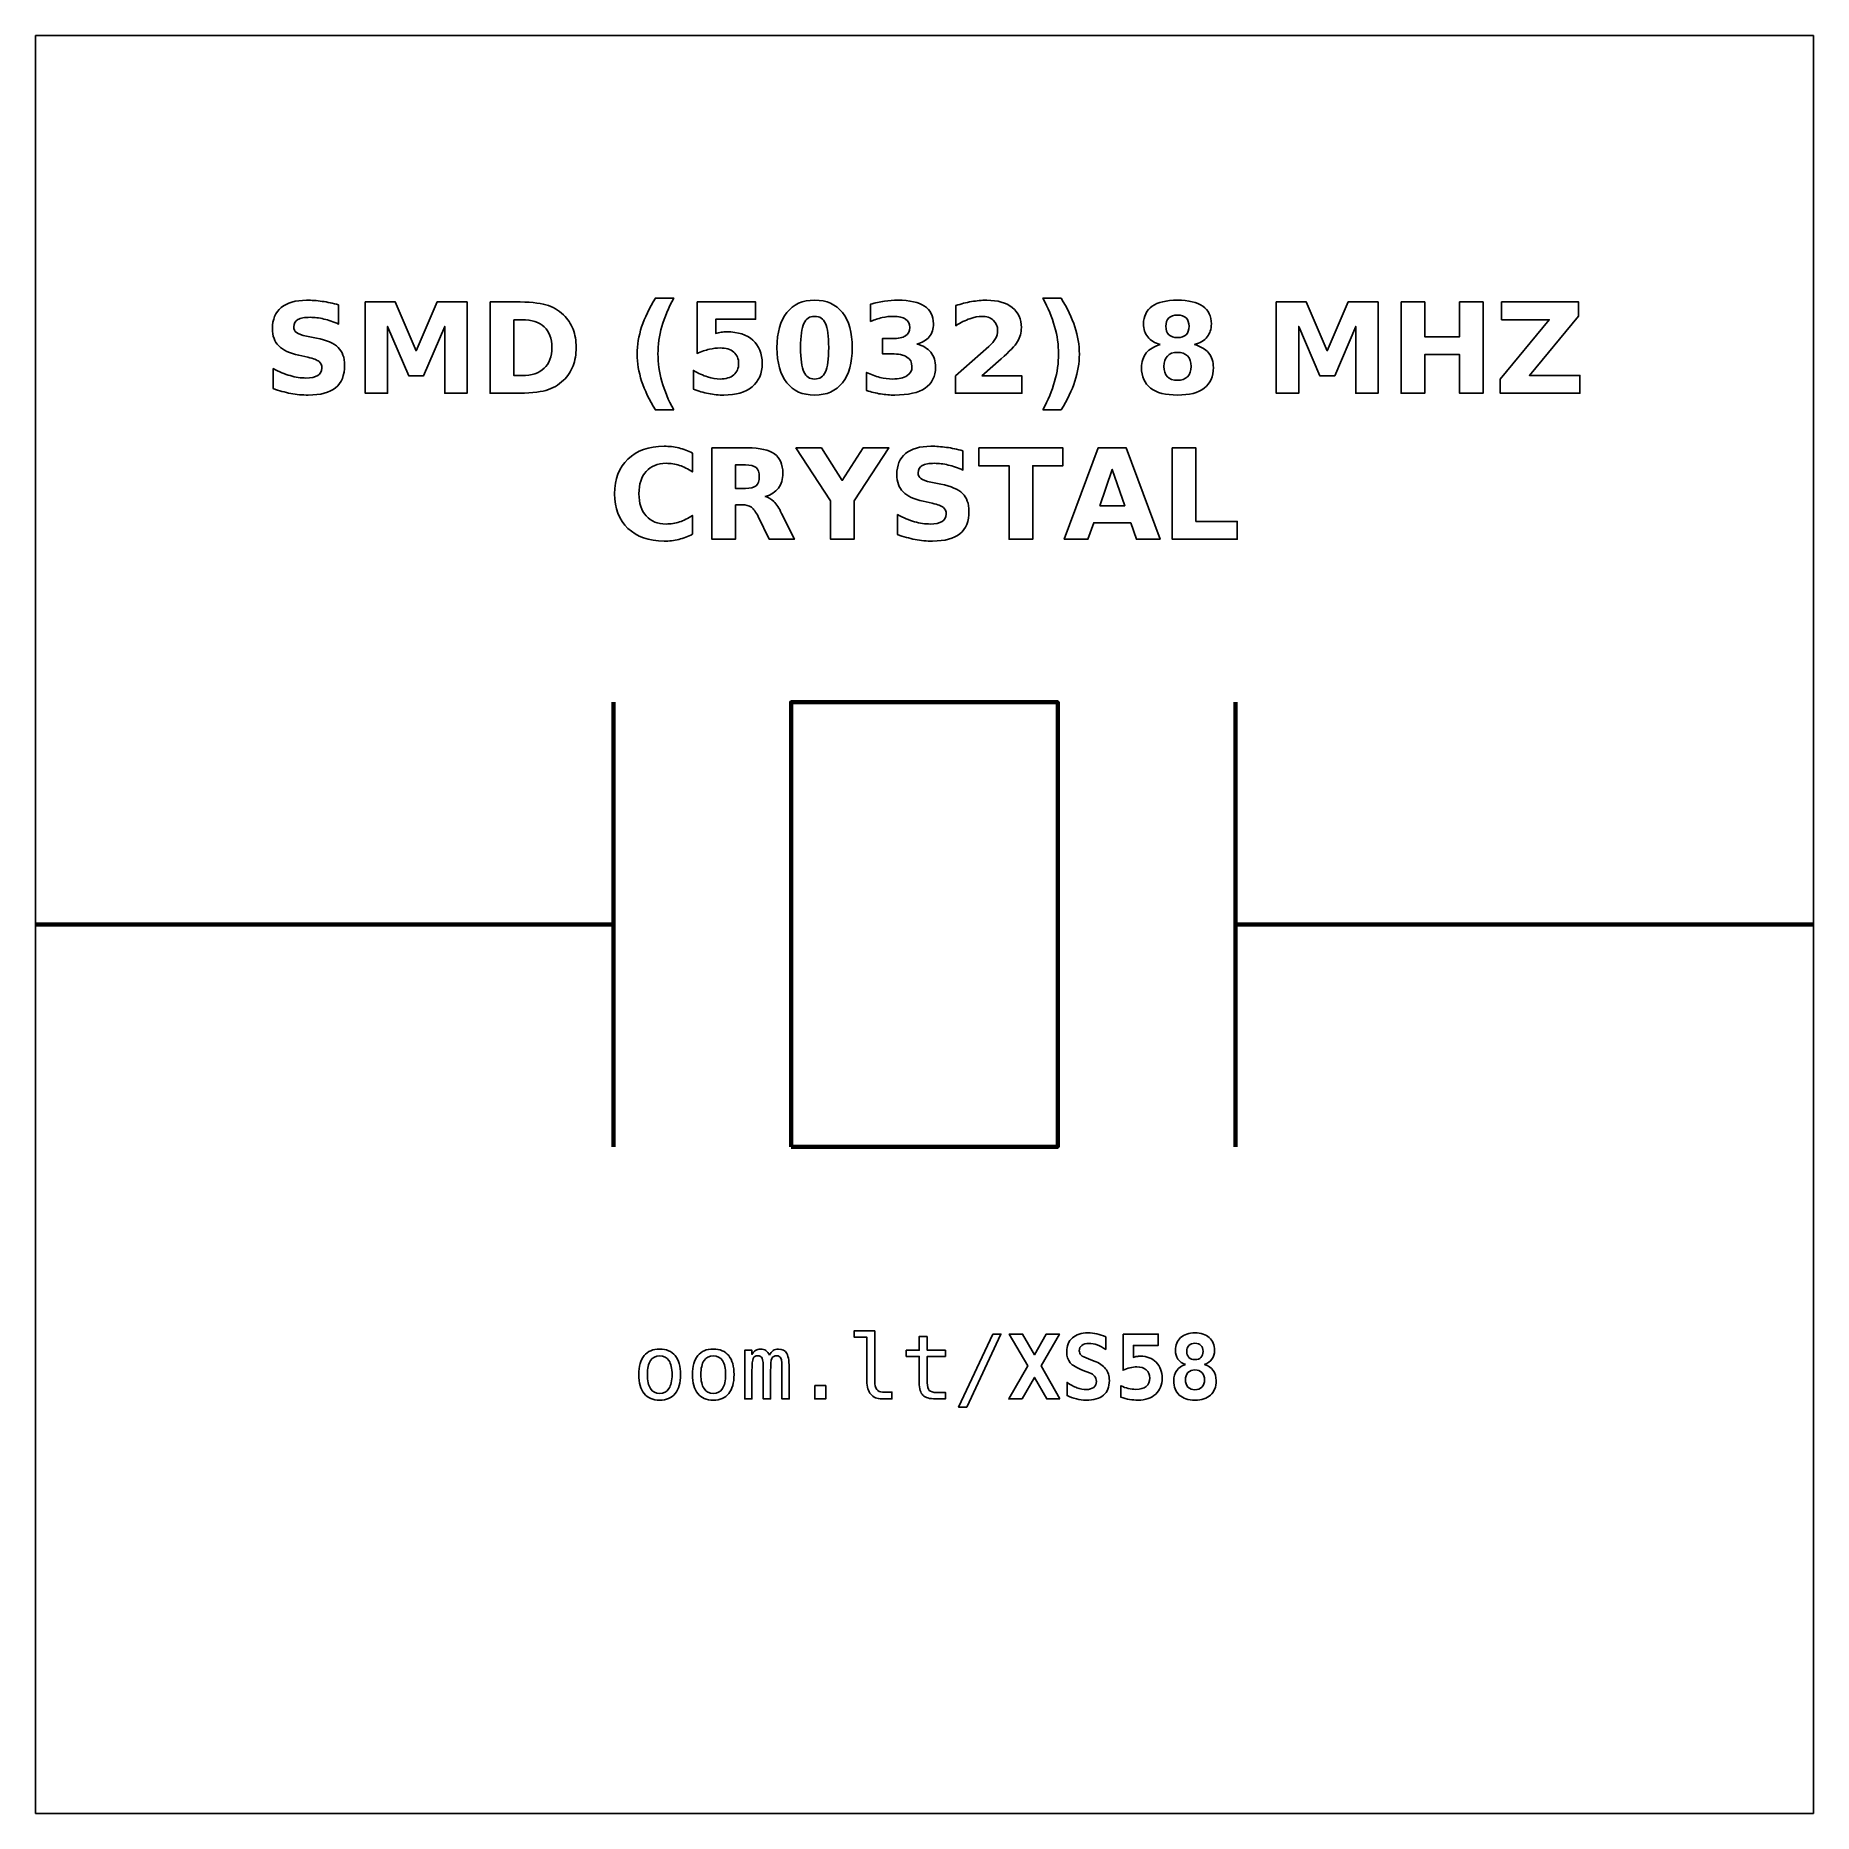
# Model space of a CAD drawing. Header units: centimetres. Extents: x -11.5 to -9.5, y -15.85 to -13.85.
import ezdxf

# ---------------------------------------------------------------- set-up
doc = ezdxf.new("R2010")
doc.units = ezdxf.units.CM
doc.header["$MEASUREMENT"] = 0
doc.layers.add('Layer 1', color=7, linetype='Continuous')

msp = doc.modelspace()

# ---------------------------------------------------------------- linework, layer by layer
at = {"layer": 'Layer 1', "color": 250, "lineweight": 100}
msp.add_lwpolyline([(-10.65001, -15.10001), (-10.35001, -15.10001), (-10.35001, -14.60001), (-10.65001, -14.60001), (-10.65001, -15.10001)], close=True, dxfattribs=at)
at = {"layer": 'Layer 1', "color": 7}
msp.add_open_spline([(-11.5, -13.85), (-11.5, -13.85), (-9.5, -13.85), (-9.5, -13.85), (-9.5, -13.85), (-9.5, -13.85), (-9.5, -15.85), (-9.5, -15.85), (-9.5, -15.85), (-9.5, -15.85), (-11.5, -15.85), (-11.5, -15.85), (-11.5, -15.85), (-11.5, -15.85), (-11.5, -13.85), (-11.5, -13.85)], degree=3, knots=[0, 0, 0, 0, 0.25, 0.25, 0.25, 0.25, 0.5, 0.5, 0.5, 0.5, 0.75, 0.75, 0.75, 0.75, 1, 1, 1, 1], dxfattribs=at)
at = {"layer": 'Layer 1', "color": 250}
for points, knots in [([(-11.15912, -14.15284), (-11.15912, -14.15284), (-11.15912, -14.17459), (-11.15912, -14.17459), (-11.15912, -14.17459), (-11.16477, -14.17207), (-11.17029, -14.17017), (-11.17565, -14.16888), (-11.17565, -14.16888), (-11.18104, -14.16758), (-11.18612, -14.16695), (-11.19089, -14.16695), (-11.19089, -14.16695), (-11.19722, -14.16695), (-11.20192, -14.16782), (-11.20496, -14.16956), (-11.20496, -14.16956), (-11.20799, -14.17132), (-11.2095, -14.17403), (-11.2095, -14.1777), (-11.2095, -14.1777), (-11.2095, -14.18045), (-11.20849, -14.18261), (-11.20644, -14.18414), (-11.20644, -14.18414), (-11.20439, -14.18567), (-11.20068, -14.18701), (-11.19529, -14.18811), (-11.19529, -14.18811), (-11.19529, -14.18811), (-11.184, -14.19037), (-11.184, -14.19037), (-11.184, -14.19037), (-11.17255, -14.19268), (-11.16444, -14.19616), (-11.15962, -14.20086), (-11.15962, -14.20086), (-11.15479, -14.20554), (-11.15237, -14.2122), (-11.15237, -14.22083), (-11.15237, -14.22083), (-11.15237, -14.23219), (-11.15573, -14.24063), (-11.16246, -14.24616), (-11.16246, -14.24616), (-11.16919, -14.25168), (-11.17946, -14.25446), (-11.19329, -14.25446), (-11.19329, -14.25446), (-11.19983, -14.25446), (-11.20637, -14.25385), (-11.21293, -14.2526), (-11.21293, -14.2526), (-11.21949, -14.25135), (-11.22608, -14.24952), (-11.23264, -14.2471), (-11.23264, -14.2471), (-11.23264, -14.2471), (-11.23264, -14.22471), (-11.23264, -14.22471), (-11.23264, -14.22471), (-11.22608, -14.22819), (-11.21973, -14.23082), (-11.21359, -14.23259), (-11.21359, -14.23259), (-11.20745, -14.23435), (-11.20155, -14.23524), (-11.19586, -14.23524), (-11.19586, -14.23524), (-11.19007, -14.23524), (-11.18563, -14.23428), (-11.18255, -14.23235), (-11.18255, -14.23235), (-11.17946, -14.23042), (-11.17794, -14.22767), (-11.17794, -14.22407), (-11.17794, -14.22407), (-11.17794, -14.22087), (-11.17897, -14.21838), (-11.18106, -14.21664), (-11.18106, -14.21664), (-11.18316, -14.2149), (-11.18732, -14.21333), (-11.19358, -14.21196), (-11.19358, -14.21196), (-11.19358, -14.21196), (-11.20385, -14.20968), (-11.20385, -14.20968), (-11.20385, -14.20968), (-11.21413, -14.20747), (-11.22166, -14.20397), (-11.22641, -14.19914), (-11.22641, -14.19914), (-11.23116, -14.19432), (-11.23353, -14.18781), (-11.23353, -14.17965), (-11.23353, -14.17965), (-11.23353, -14.16939), (-11.23022, -14.16151), (-11.22361, -14.15601), (-11.22361, -14.15601), (-11.217, -14.15048), (-11.2075, -14.14773), (-11.19508, -14.14773), (-11.19508, -14.14773), (-11.18944, -14.14773), (-11.18363, -14.14816), (-11.17765, -14.149), (-11.17765, -14.149), (-11.17168, -14.14985), (-11.1655, -14.15112), (-11.15912, -14.15284)], [0, 0, 0, 0, 0.0357143, 0.0357143, 0.0357143, 0.0357143, 0.0714286, 0.0714286, 0.0714286, 0.0714286, 0.1071429, 0.1071429, 0.1071429, 0.1071429, 0.1428571, 0.1428571, 0.1428571, 0.1428571, 0.1785714, 0.1785714, 0.1785714, 0.1785714, 0.2142857, 0.2142857, 0.2142857, 0.2142857, 0.25, 0.25, 0.25, 0.25, 0.2857143, 0.2857143, 0.2857143, 0.2857143, 0.3214286, 0.3214286, 0.3214286, 0.3214286, 0.3571429, 0.3571429, 0.3571429, 0.3571429, 0.3928571, 0.3928571, 0.3928571, 0.3928571, 0.4285714, 0.4285714, 0.4285714, 0.4285714, 0.4642857, 0.4642857, 0.4642857, 0.4642857, 0.5, 0.5, 0.5, 0.5, 0.5357143, 0.5357143, 0.5357143, 0.5357143, 0.5714286, 0.5714286, 0.5714286, 0.5714286, 0.6071429, 0.6071429, 0.6071429, 0.6071429, 0.6428571, 0.6428571, 0.6428571, 0.6428571, 0.6785714, 0.6785714, 0.6785714, 0.6785714, 0.7142857, 0.7142857, 0.7142857, 0.7142857, 0.75, 0.75, 0.75, 0.75, 0.7857143, 0.7857143, 0.7857143, 0.7857143, 0.8214286, 0.8214286, 0.8214286, 0.8214286, 0.8571429, 0.8571429, 0.8571429, 0.8571429, 0.8928571, 0.8928571, 0.8928571, 0.8928571, 0.9285714, 0.9285714, 0.9285714, 0.9285714, 0.9642857, 0.9642857, 0.9642857, 0.9642857, 1, 1, 1, 1]), ([(-11.12909, -14.14959), (-11.12909, -14.14959), (-11.09534, -14.14959), (-11.09534, -14.14959), (-11.09534, -14.14959), (-11.09534, -14.14959), (-11.07189, -14.20465), (-11.07189, -14.20465), (-11.07189, -14.20465), (-11.07189, -14.20465), (-11.04833, -14.14959), (-11.04833, -14.14959), (-11.04833, -14.14959), (-11.04833, -14.14959), (-11.01465, -14.14959), (-11.01465, -14.14959), (-11.01465, -14.14959), (-11.01465, -14.14959), (-11.01465, -14.25246), (-11.01465, -14.25246), (-11.01465, -14.25246), (-11.01465, -14.25246), (-11.03972, -14.25246), (-11.03972, -14.25246), (-11.03972, -14.25246), (-11.03972, -14.25246), (-11.03972, -14.17722), (-11.03972, -14.17722), (-11.03972, -14.17722), (-11.03972, -14.17722), (-11.06343, -14.23268), (-11.06343, -14.23268), (-11.06343, -14.23268), (-11.06343, -14.23268), (-11.08024, -14.23268), (-11.08024, -14.23268), (-11.08024, -14.23268), (-11.08024, -14.23268), (-11.10395, -14.17722), (-11.10395, -14.17722), (-11.10395, -14.17722), (-11.10395, -14.17722), (-11.10395, -14.25246), (-11.10395, -14.25246), (-11.10395, -14.25246), (-11.10395, -14.25246), (-11.12909, -14.25246), (-11.12909, -14.25246), (-11.12909, -14.25246), (-11.12909, -14.25246), (-11.12909, -14.14959), (-11.12909, -14.14959)], [0, 0, 0, 0, 0.0769231, 0.0769231, 0.0769231, 0.0769231, 0.1538462, 0.1538462, 0.1538462, 0.1538462, 0.2307692, 0.2307692, 0.2307692, 0.2307692, 0.3076923, 0.3076923, 0.3076923, 0.3076923, 0.3846154, 0.3846154, 0.3846154, 0.3846154, 0.4615385, 0.4615385, 0.4615385, 0.4615385, 0.5384615, 0.5384615, 0.5384615, 0.5384615, 0.6153846, 0.6153846, 0.6153846, 0.6153846, 0.6923077, 0.6923077, 0.6923077, 0.6923077, 0.7692308, 0.7692308, 0.7692308, 0.7692308, 0.8461538, 0.8461538, 0.8461538, 0.8461538, 0.9230769, 0.9230769, 0.9230769, 0.9230769, 1, 1, 1, 1]), ([(-10.98866, -14.14959), (-10.98866, -14.14959), (-10.96067, -14.14959), (-10.96067, -14.14959), (-10.96067, -14.14959), (-10.94506, -14.14959), (-10.93344, -14.1507), (-10.9258, -14.15293), (-10.9258, -14.15293), (-10.91815, -14.15516), (-10.91159, -14.15893), (-10.90611, -14.16427), (-10.90611, -14.16427), (-10.90129, -14.1689), (-10.89772, -14.17426), (-10.89536, -14.18033), (-10.89536, -14.18033), (-10.89304, -14.18637), (-10.89186, -14.19324), (-10.89186, -14.20093), (-10.89186, -14.20093), (-10.89186, -14.20869), (-10.89304, -14.21561), (-10.89536, -14.2217), (-10.89536, -14.2217), (-10.89772, -14.22779), (-10.90129, -14.23315), (-10.90611, -14.23778), (-10.90611, -14.23778), (-10.91164, -14.24312), (-10.91825, -14.24689), (-10.92596, -14.24912), (-10.92596, -14.24912), (-10.93368, -14.25135), (-10.94525, -14.25246), (-10.96067, -14.25246), (-10.96067, -14.25246), (-10.96067, -14.25246), (-10.98866, -14.25246), (-10.98866, -14.25246), (-10.98866, -14.25246), (-10.98866, -14.25246), (-10.98866, -14.14959), (-10.98866, -14.14959)], [0, 0, 0, 0, 0.0909091, 0.0909091, 0.0909091, 0.0909091, 0.1818182, 0.1818182, 0.1818182, 0.1818182, 0.2727273, 0.2727273, 0.2727273, 0.2727273, 0.3636364, 0.3636364, 0.3636364, 0.3636364, 0.4545455, 0.4545455, 0.4545455, 0.4545455, 0.5454545, 0.5454545, 0.5454545, 0.5454545, 0.6363636, 0.6363636, 0.6363636, 0.6363636, 0.7272727, 0.7272727, 0.7272727, 0.7272727, 0.8181818, 0.8181818, 0.8181818, 0.8181818, 0.9090909, 0.9090909, 0.9090909, 0.9090909, 1, 1, 1, 1]), ([(-10.78217, -14.27106), (-10.78217, -14.27106), (-10.80263, -14.27106), (-10.80263, -14.27106), (-10.80263, -14.27106), (-10.80966, -14.25973), (-10.81486, -14.24893), (-10.8182, -14.2387), (-10.8182, -14.2387), (-10.82156, -14.22849), (-10.82323, -14.21836), (-10.82323, -14.20829), (-10.82323, -14.20829), (-10.82323, -14.19823), (-10.82154, -14.18804), (-10.81818, -14.17774), (-10.81818, -14.17774), (-10.81479, -14.16742), (-10.80962, -14.15665), (-10.80263, -14.14538), (-10.80263, -14.14538), (-10.80263, -14.14538), (-10.78217, -14.14538), (-10.78217, -14.14538), (-10.78217, -14.14538), (-10.78805, -14.15627), (-10.79245, -14.16692), (-10.79539, -14.17732), (-10.79539, -14.17732), (-10.79833, -14.18771), (-10.79981, -14.19799), (-10.79981, -14.20815), (-10.79981, -14.20815), (-10.79981, -14.21831), (-10.79835, -14.22859), (-10.79544, -14.23903), (-10.79544, -14.23903), (-10.79252, -14.24945), (-10.7881, -14.26013), (-10.78217, -14.27106)], [0, 0, 0, 0, 0.1, 0.1, 0.1, 0.1, 0.2, 0.2, 0.2, 0.2, 0.3, 0.3, 0.3, 0.3, 0.4, 0.4, 0.4, 0.4, 0.5, 0.5, 0.5, 0.5, 0.6, 0.6, 0.6, 0.6, 0.7, 0.7, 0.7, 0.7, 0.8, 0.8, 0.8, 0.8, 0.9, 0.9, 0.9, 0.9, 1, 1, 1, 1]), ([(-10.75592, -14.14959), (-10.75592, -14.14959), (-10.68998, -14.14959), (-10.68998, -14.14959), (-10.68998, -14.14959), (-10.68998, -14.14959), (-10.68998, -14.16909), (-10.68998, -14.16909), (-10.68998, -14.16909), (-10.68998, -14.16909), (-10.73478, -14.16909), (-10.73478, -14.16909), (-10.73478, -14.16909), (-10.73478, -14.16909), (-10.73478, -14.18501), (-10.73478, -14.18501), (-10.73478, -14.18501), (-10.73276, -14.18447), (-10.73073, -14.18405), (-10.72869, -14.18374), (-10.72869, -14.18374), (-10.72664, -14.18343), (-10.7245, -14.18329), (-10.72231, -14.18329), (-10.72231, -14.18329), (-10.70976, -14.18329), (-10.7, -14.18642), (-10.69301, -14.1927), (-10.69301, -14.1927), (-10.68603, -14.19896), (-10.68255, -14.2077), (-10.68255, -14.2189), (-10.68255, -14.2189), (-10.68255, -14.23002), (-10.68636, -14.23873), (-10.69395, -14.24503), (-10.69395, -14.24503), (-10.70155, -14.25131), (-10.71211, -14.25446), (-10.72561, -14.25446), (-10.72561, -14.25446), (-10.73144, -14.25446), (-10.73723, -14.25389), (-10.74294, -14.25277), (-10.74294, -14.25277), (-10.74866, -14.25164), (-10.75435, -14.24994), (-10.75999, -14.24764), (-10.75999, -14.24764), (-10.75999, -14.24764), (-10.75999, -14.22675), (-10.75999, -14.22675), (-10.75999, -14.22675), (-10.75439, -14.22998), (-10.74908, -14.23238), (-10.74405, -14.23397), (-10.74405, -14.23397), (-10.73901, -14.2356), (-10.73426, -14.2364), (-10.72982, -14.2364), (-10.72982, -14.2364), (-10.72337, -14.2364), (-10.71832, -14.23482), (-10.71462, -14.23167), (-10.71462, -14.23167), (-10.71093, -14.22854), (-10.70907, -14.22429), (-10.70907, -14.2189), (-10.70907, -14.2189), (-10.70907, -14.21349), (-10.71093, -14.20923), (-10.71462, -14.20611), (-10.71462, -14.20611), (-10.71832, -14.20298), (-10.72337, -14.20143), (-10.72982, -14.20143), (-10.72982, -14.20143), (-10.73363, -14.20143), (-10.7377, -14.20192), (-10.742, -14.20291), (-10.742, -14.20291), (-10.74633, -14.20389), (-10.75096, -14.20542), (-10.75592, -14.20749), (-10.75592, -14.20749), (-10.75592, -14.20749), (-10.75592, -14.14959), (-10.75592, -14.14959)], [0, 0, 0, 0, 0.0454545, 0.0454545, 0.0454545, 0.0454545, 0.0909091, 0.0909091, 0.0909091, 0.0909091, 0.1363636, 0.1363636, 0.1363636, 0.1363636, 0.1818182, 0.1818182, 0.1818182, 0.1818182, 0.2272727, 0.2272727, 0.2272727, 0.2272727, 0.2727273, 0.2727273, 0.2727273, 0.2727273, 0.3181818, 0.3181818, 0.3181818, 0.3181818, 0.3636364, 0.3636364, 0.3636364, 0.3636364, 0.4090909, 0.4090909, 0.4090909, 0.4090909, 0.4545455, 0.4545455, 0.4545455, 0.4545455, 0.5, 0.5, 0.5, 0.5, 0.5454545, 0.5454545, 0.5454545, 0.5454545, 0.5909091, 0.5909091, 0.5909091, 0.5909091, 0.6363636, 0.6363636, 0.6363636, 0.6363636, 0.6818182, 0.6818182, 0.6818182, 0.6818182, 0.7272727, 0.7272727, 0.7272727, 0.7272727, 0.7727273, 0.7727273, 0.7727273, 0.7727273, 0.8181818, 0.8181818, 0.8181818, 0.8181818, 0.8636364, 0.8636364, 0.8636364, 0.8636364, 0.9090909, 0.9090909, 0.9090909, 0.9090909, 0.9545455, 0.9545455, 0.9545455, 0.9545455, 1, 1, 1, 1]), ([(-10.58125, -14.20112), (-10.58125, -14.21817), (-10.58492, -14.23132), (-10.59228, -14.24058), (-10.59228, -14.24058), (-10.59962, -14.24983), (-10.61006, -14.25446), (-10.62356, -14.25446), (-10.62356, -14.25446), (-10.63711, -14.25446), (-10.64757, -14.24983), (-10.65491, -14.24058), (-10.65491, -14.24058), (-10.66227, -14.23132), (-10.66594, -14.21817), (-10.66594, -14.20112), (-10.66594, -14.20112), (-10.66594, -14.18405), (-10.66227, -14.17087), (-10.65491, -14.16161), (-10.65491, -14.16161), (-10.64757, -14.15237), (-10.63711, -14.14773), (-10.62356, -14.14773), (-10.62356, -14.14773), (-10.61006, -14.14773), (-10.59962, -14.15237), (-10.59228, -14.16161), (-10.59228, -14.16161), (-10.58492, -14.17087), (-10.58125, -14.18405), (-10.58125, -14.20112)], [0, 0, 0, 0, 0.125, 0.125, 0.125, 0.125, 0.25, 0.25, 0.25, 0.25, 0.375, 0.375, 0.375, 0.375, 0.5, 0.5, 0.5, 0.5, 0.625, 0.625, 0.625, 0.625, 0.75, 0.75, 0.75, 0.75, 0.875, 0.875, 0.875, 0.875, 1, 1, 1, 1]), ([(-10.50877, -14.19698), (-10.50185, -14.19877), (-10.49656, -14.2019), (-10.49296, -14.20632), (-10.49296, -14.20632), (-10.48936, -14.21076), (-10.48755, -14.21638), (-10.48755, -14.22323), (-10.48755, -14.22323), (-10.48755, -14.23343), (-10.49146, -14.24119), (-10.49926, -14.24651), (-10.49926, -14.24651), (-10.50707, -14.2518), (-10.51846, -14.25446), (-10.53344, -14.25446), (-10.53344, -14.25446), (-10.53873, -14.25446), (-10.54402, -14.25404), (-10.54934, -14.25319), (-10.54934, -14.25319), (-10.55463, -14.25234), (-10.55987, -14.25105), (-10.56507, -14.24936), (-10.56507, -14.24936), (-10.56507, -14.24936), (-10.56507, -14.22889), (-10.56507, -14.22889), (-10.56507, -14.22889), (-10.56011, -14.23136), (-10.55519, -14.23325), (-10.5503, -14.23452), (-10.5503, -14.23452), (-10.54541, -14.23576), (-10.54059, -14.2364), (-10.53586, -14.2364), (-10.53586, -14.2364), (-10.52883, -14.2364), (-10.52344, -14.23517), (-10.5197, -14.23275), (-10.5197, -14.23275), (-10.51596, -14.23031), (-10.51408, -14.22683), (-10.51408, -14.22226), (-10.51408, -14.22226), (-10.51408, -14.21758), (-10.51601, -14.21403), (-10.51984, -14.21163), (-10.51984, -14.21163), (-10.52368, -14.20921), (-10.52934, -14.20801), (-10.53682, -14.20801), (-10.53682, -14.20801), (-10.53682, -14.20801), (-10.54743, -14.20801), (-10.54743, -14.20801), (-10.54743, -14.20801), (-10.54743, -14.20801), (-10.54743, -14.19091), (-10.54743, -14.19091), (-10.54743, -14.19091), (-10.54743, -14.19091), (-10.53628, -14.19091), (-10.53628, -14.19091), (-10.53628, -14.19091), (-10.5296, -14.19091), (-10.52466, -14.18988), (-10.5214, -14.18778), (-10.5214, -14.18778), (-10.51813, -14.18569), (-10.5165, -14.18252), (-10.5165, -14.17826), (-10.5165, -14.17826), (-10.5165, -14.17431), (-10.51808, -14.17125), (-10.52125, -14.16911), (-10.52125, -14.16911), (-10.52443, -14.16695), (-10.5289, -14.16587), (-10.53468, -14.16587), (-10.53468, -14.16587), (-10.53896, -14.16587), (-10.54327, -14.16634), (-10.54764, -14.1673), (-10.54764, -14.1673), (-10.55199, -14.16826), (-10.55632, -14.1697), (-10.56065, -14.17158), (-10.56065, -14.17158), (-10.56065, -14.17158), (-10.56065, -14.15215), (-10.56065, -14.15215), (-10.56065, -14.15215), (-10.5554, -14.15067), (-10.55023, -14.14957), (-10.54508, -14.14884), (-10.54508, -14.14884), (-10.53993, -14.14811), (-10.5349, -14.14773), (-10.52993, -14.14773), (-10.52993, -14.14773), (-10.51657, -14.14773), (-10.50656, -14.14992), (-10.49992, -14.15432), (-10.49992, -14.15432), (-10.49329, -14.15869), (-10.48998, -14.1653), (-10.48998, -14.17412), (-10.48998, -14.17412), (-10.48998, -14.18012), (-10.49155, -14.18506), (-10.49473, -14.18889), (-10.49473, -14.18889), (-10.4979, -14.19272), (-10.50258, -14.19543), (-10.50877, -14.19698)], [0, 0, 0, 0, 0.0344828, 0.0344828, 0.0344828, 0.0344828, 0.0689655, 0.0689655, 0.0689655, 0.0689655, 0.1034483, 0.1034483, 0.1034483, 0.1034483, 0.137931, 0.137931, 0.137931, 0.137931, 0.1724138, 0.1724138, 0.1724138, 0.1724138, 0.2068966, 0.2068966, 0.2068966, 0.2068966, 0.2413793, 0.2413793, 0.2413793, 0.2413793, 0.2758621, 0.2758621, 0.2758621, 0.2758621, 0.3103448, 0.3103448, 0.3103448, 0.3103448, 0.3448276, 0.3448276, 0.3448276, 0.3448276, 0.3793103, 0.3793103, 0.3793103, 0.3793103, 0.4137931, 0.4137931, 0.4137931, 0.4137931, 0.4482759, 0.4482759, 0.4482759, 0.4482759, 0.4827586, 0.4827586, 0.4827586, 0.4827586, 0.5172414, 0.5172414, 0.5172414, 0.5172414, 0.5517241, 0.5517241, 0.5517241, 0.5517241, 0.5862069, 0.5862069, 0.5862069, 0.5862069, 0.6206897, 0.6206897, 0.6206897, 0.6206897, 0.6551724, 0.6551724, 0.6551724, 0.6551724, 0.6896552, 0.6896552, 0.6896552, 0.6896552, 0.7241379, 0.7241379, 0.7241379, 0.7241379, 0.7586207, 0.7586207, 0.7586207, 0.7586207, 0.7931034, 0.7931034, 0.7931034, 0.7931034, 0.8275862, 0.8275862, 0.8275862, 0.8275862, 0.862069, 0.862069, 0.862069, 0.862069, 0.8965517, 0.8965517, 0.8965517, 0.8965517, 0.9310345, 0.9310345, 0.9310345, 0.9310345, 0.9655172, 0.9655172, 0.9655172, 0.9655172, 1, 1, 1, 1]), ([(-10.43565, -14.23296), (-10.43565, -14.23296), (-10.39037, -14.23296), (-10.39037, -14.23296), (-10.39037, -14.23296), (-10.39037, -14.23296), (-10.39037, -14.25246), (-10.39037, -14.25246), (-10.39037, -14.25246), (-10.39037, -14.25246), (-10.46514, -14.25246), (-10.46514, -14.25246), (-10.46514, -14.25246), (-10.46514, -14.25246), (-10.46514, -14.23296), (-10.46514, -14.23296), (-10.46514, -14.23296), (-10.46514, -14.23296), (-10.42758, -14.19983), (-10.42758, -14.19983), (-10.42758, -14.19983), (-10.42422, -14.19679), (-10.42175, -14.19383), (-10.42015, -14.19094), (-10.42015, -14.19094), (-10.41853, -14.18804), (-10.41773, -14.18503), (-10.41773, -14.1819), (-10.41773, -14.1819), (-10.41773, -14.17708), (-10.41935, -14.1732), (-10.42259, -14.17026), (-10.42259, -14.17026), (-10.42582, -14.16732), (-10.43012, -14.16587), (-10.43551, -14.16587), (-10.43551, -14.16587), (-10.43964, -14.16587), (-10.44416, -14.16676), (-10.44908, -14.16852), (-10.44908, -14.16852), (-10.45399, -14.17029), (-10.45926, -14.17292), (-10.46486, -14.1764), (-10.46486, -14.1764), (-10.46486, -14.1764), (-10.46486, -14.1538), (-10.46486, -14.1538), (-10.46486, -14.1538), (-10.45888, -14.15183), (-10.45298, -14.15032), (-10.44715, -14.14929), (-10.44715, -14.14929), (-10.44131, -14.14825), (-10.4356, -14.14773), (-10.42998, -14.14773), (-10.42998, -14.14773), (-10.41768, -14.14773), (-10.40811, -14.15044), (-10.40129, -14.15587), (-10.40129, -14.15587), (-10.39447, -14.16128), (-10.39106, -14.16883), (-10.39106, -14.17854), (-10.39106, -14.17854), (-10.39106, -14.18414), (-10.39251, -14.18936), (-10.39541, -14.19421), (-10.39541, -14.19421), (-10.3983, -14.19905), (-10.40439, -14.20554), (-10.41366, -14.21368), (-10.41366, -14.21368), (-10.41366, -14.21368), (-10.43565, -14.23296), (-10.43565, -14.23296)], [0, 0, 0, 0, 0.0526316, 0.0526316, 0.0526316, 0.0526316, 0.1052632, 0.1052632, 0.1052632, 0.1052632, 0.1578947, 0.1578947, 0.1578947, 0.1578947, 0.2105263, 0.2105263, 0.2105263, 0.2105263, 0.2631579, 0.2631579, 0.2631579, 0.2631579, 0.3157895, 0.3157895, 0.3157895, 0.3157895, 0.3684211, 0.3684211, 0.3684211, 0.3684211, 0.4210526, 0.4210526, 0.4210526, 0.4210526, 0.4736842, 0.4736842, 0.4736842, 0.4736842, 0.5263158, 0.5263158, 0.5263158, 0.5263158, 0.5789474, 0.5789474, 0.5789474, 0.5789474, 0.6315789, 0.6315789, 0.6315789, 0.6315789, 0.6842105, 0.6842105, 0.6842105, 0.6842105, 0.7368421, 0.7368421, 0.7368421, 0.7368421, 0.7894737, 0.7894737, 0.7894737, 0.7894737, 0.8421053, 0.8421053, 0.8421053, 0.8421053, 0.8947368, 0.8947368, 0.8947368, 0.8947368, 0.9473684, 0.9473684, 0.9473684, 0.9473684, 1, 1, 1, 1]), ([(-10.36683, -14.27106), (-10.36095, -14.26013), (-10.35653, -14.24945), (-10.35359, -14.23903), (-10.35359, -14.23903), (-10.35065, -14.22859), (-10.34919, -14.21831), (-10.34919, -14.20815), (-10.34919, -14.20815), (-10.34919, -14.19799), (-10.35065, -14.18771), (-10.35359, -14.17732), (-10.35359, -14.17732), (-10.35653, -14.16692), (-10.36095, -14.15627), (-10.36683, -14.14538), (-10.36683, -14.14538), (-10.36683, -14.14538), (-10.34637, -14.14538), (-10.34637, -14.14538), (-10.34637, -14.14538), (-10.33939, -14.15665), (-10.33421, -14.16742), (-10.33082, -14.17774), (-10.33082, -14.17774), (-10.32746, -14.18804), (-10.32577, -14.19823), (-10.32577, -14.20829), (-10.32577, -14.20829), (-10.32577, -14.21836), (-10.32744, -14.22849), (-10.3308, -14.2387), (-10.3308, -14.2387), (-10.33414, -14.24893), (-10.33934, -14.25973), (-10.34637, -14.27106), (-10.34637, -14.27106), (-10.34637, -14.27106), (-10.36683, -14.27106), (-10.36683, -14.27106)], [0, 0, 0, 0, 0.1, 0.1, 0.1, 0.1, 0.2, 0.2, 0.2, 0.2, 0.3, 0.3, 0.3, 0.3, 0.4, 0.4, 0.4, 0.4, 0.5, 0.5, 0.5, 0.5, 0.6, 0.6, 0.6, 0.6, 0.7, 0.7, 0.7, 0.7, 0.8, 0.8, 0.8, 0.8, 0.9, 0.9, 0.9, 0.9, 1, 1, 1, 1]), ([(-10.23475, -14.19769), (-10.24098, -14.1958), (-10.24569, -14.19291), (-10.24886, -14.18901), (-10.24886, -14.18901), (-10.25204, -14.1851), (-10.25361, -14.18024), (-10.25361, -14.1744), (-10.25361, -14.1744), (-10.25361, -14.16572), (-10.25037, -14.15909), (-10.2439, -14.15455), (-10.2439, -14.15455), (-10.23743, -14.15001), (-10.22791, -14.14773), (-10.21537, -14.14773), (-10.21537, -14.14773), (-10.20293, -14.14773), (-10.19345, -14.14999), (-10.18698, -14.15453), (-10.18698, -14.15453), (-10.18052, -14.15905), (-10.17727, -14.16568), (-10.17727, -14.1744), (-10.17727, -14.1744), (-10.17727, -14.18024), (-10.17887, -14.1851), (-10.18204, -14.18901), (-10.18204, -14.18901), (-10.18524, -14.19291), (-10.18997, -14.1958), (-10.1962, -14.19769), (-10.1962, -14.19769), (-10.18922, -14.19961), (-10.18395, -14.20274), (-10.1804, -14.20709), (-10.1804, -14.20709), (-10.17685, -14.21142), (-10.17506, -14.2169), (-10.17506, -14.22353), (-10.17506, -14.22353), (-10.17506, -14.23372), (-10.17845, -14.24143), (-10.18522, -14.24663), (-10.18522, -14.24663), (-10.19199, -14.25185), (-10.20206, -14.25446), (-10.21537, -14.25446), (-10.21537, -14.25446), (-10.22875, -14.25446), (-10.23884, -14.25185), (-10.24566, -14.24663), (-10.24566, -14.24663), (-10.25248, -14.24143), (-10.25589, -14.23372), (-10.25589, -14.22353), (-10.25589, -14.22353), (-10.25589, -14.2169), (-10.2541, -14.21142), (-10.25055, -14.20709), (-10.25055, -14.20709), (-10.247, -14.20274), (-10.24173, -14.19961), (-10.23475, -14.19769)], [0, 0, 0, 0, 0.0625, 0.0625, 0.0625, 0.0625, 0.125, 0.125, 0.125, 0.125, 0.1875, 0.1875, 0.1875, 0.1875, 0.25, 0.25, 0.25, 0.25, 0.3125, 0.3125, 0.3125, 0.3125, 0.375, 0.375, 0.375, 0.375, 0.4375, 0.4375, 0.4375, 0.4375, 0.5, 0.5, 0.5, 0.5, 0.5625, 0.5625, 0.5625, 0.5625, 0.625, 0.625, 0.625, 0.625, 0.6875, 0.6875, 0.6875, 0.6875, 0.75, 0.75, 0.75, 0.75, 0.8125, 0.8125, 0.8125, 0.8125, 0.875, 0.875, 0.875, 0.875, 0.9375, 0.9375, 0.9375, 0.9375, 1, 1, 1, 1]), ([(-10.10422, -14.14959), (-10.10422, -14.14959), (-10.07047, -14.14959), (-10.07047, -14.14959), (-10.07047, -14.14959), (-10.07047, -14.14959), (-10.04702, -14.20465), (-10.04702, -14.20465), (-10.04702, -14.20465), (-10.04702, -14.20465), (-10.02346, -14.14959), (-10.02346, -14.14959), (-10.02346, -14.14959), (-10.02346, -14.14959), (-9.98978, -14.14959), (-9.98978, -14.14959), (-9.98978, -14.14959), (-9.98978, -14.14959), (-9.98978, -14.25246), (-9.98978, -14.25246), (-9.98978, -14.25246), (-9.98978, -14.25246), (-10.01485, -14.25246), (-10.01485, -14.25246), (-10.01485, -14.25246), (-10.01485, -14.25246), (-10.01485, -14.17722), (-10.01485, -14.17722), (-10.01485, -14.17722), (-10.01485, -14.17722), (-10.03856, -14.23268), (-10.03856, -14.23268), (-10.03856, -14.23268), (-10.03856, -14.23268), (-10.05537, -14.23268), (-10.05537, -14.23268), (-10.05537, -14.23268), (-10.05537, -14.23268), (-10.07908, -14.17722), (-10.07908, -14.17722), (-10.07908, -14.17722), (-10.07908, -14.17722), (-10.07908, -14.25246), (-10.07908, -14.25246), (-10.07908, -14.25246), (-10.07908, -14.25246), (-10.10422, -14.25246), (-10.10422, -14.25246), (-10.10422, -14.25246), (-10.10422, -14.25246), (-10.10422, -14.14959), (-10.10422, -14.14959)], [0, 0, 0, 0, 0.0769231, 0.0769231, 0.0769231, 0.0769231, 0.1538462, 0.1538462, 0.1538462, 0.1538462, 0.2307692, 0.2307692, 0.2307692, 0.2307692, 0.3076923, 0.3076923, 0.3076923, 0.3076923, 0.3846154, 0.3846154, 0.3846154, 0.3846154, 0.4615385, 0.4615385, 0.4615385, 0.4615385, 0.5384615, 0.5384615, 0.5384615, 0.5384615, 0.6153846, 0.6153846, 0.6153846, 0.6153846, 0.6923077, 0.6923077, 0.6923077, 0.6923077, 0.7692308, 0.7692308, 0.7692308, 0.7692308, 0.8461538, 0.8461538, 0.8461538, 0.8461538, 0.9230769, 0.9230769, 0.9230769, 0.9230769, 1, 1, 1, 1]), ([(-9.96379, -14.14959), (-9.96379, -14.14959), (-9.93726, -14.14959), (-9.93726, -14.14959), (-9.93726, -14.14959), (-9.93726, -14.14959), (-9.93726, -14.1888), (-9.93726, -14.1888), (-9.93726, -14.1888), (-9.93726, -14.1888), (-9.89813, -14.1888), (-9.89813, -14.1888), (-9.89813, -14.1888), (-9.89813, -14.1888), (-9.89813, -14.14959), (-9.89813, -14.14959), (-9.89813, -14.14959), (-9.89813, -14.14959), (-9.8716, -14.14959), (-9.8716, -14.14959), (-9.8716, -14.14959), (-9.8716, -14.14959), (-9.8716, -14.25246), (-9.8716, -14.25246), (-9.8716, -14.25246), (-9.8716, -14.25246), (-9.89813, -14.25246), (-9.89813, -14.25246), (-9.89813, -14.25246), (-9.89813, -14.25246), (-9.89813, -14.20886), (-9.89813, -14.20886), (-9.89813, -14.20886), (-9.89813, -14.20886), (-9.93726, -14.20886), (-9.93726, -14.20886), (-9.93726, -14.20886), (-9.93726, -14.20886), (-9.93726, -14.25246), (-9.93726, -14.25246), (-9.93726, -14.25246), (-9.93726, -14.25246), (-9.96379, -14.25246), (-9.96379, -14.25246), (-9.96379, -14.25246), (-9.96379, -14.25246), (-9.96379, -14.14959), (-9.96379, -14.14959)], [0, 0, 0, 0, 0.0833333, 0.0833333, 0.0833333, 0.0833333, 0.1666667, 0.1666667, 0.1666667, 0.1666667, 0.25, 0.25, 0.25, 0.25, 0.3333333, 0.3333333, 0.3333333, 0.3333333, 0.4166667, 0.4166667, 0.4166667, 0.4166667, 0.5, 0.5, 0.5, 0.5, 0.5833333, 0.5833333, 0.5833333, 0.5833333, 0.6666667, 0.6666667, 0.6666667, 0.6666667, 0.75, 0.75, 0.75, 0.75, 0.8333333, 0.8333333, 0.8333333, 0.8333333, 0.9166667, 0.9166667, 0.9166667, 0.9166667, 1, 1, 1, 1]), ([(-9.85073, -14.14959), (-9.85073, -14.14959), (-9.76423, -14.14959), (-9.76423, -14.14959), (-9.76423, -14.14959), (-9.76423, -14.14959), (-9.76423, -14.16565), (-9.76423, -14.16565), (-9.76423, -14.16565), (-9.76423, -14.16565), (-9.81943, -14.2324), (-9.81943, -14.2324), (-9.81943, -14.2324), (-9.81943, -14.2324), (-9.76266, -14.2324), (-9.76266, -14.2324), (-9.76266, -14.2324), (-9.76266, -14.2324), (-9.76266, -14.25246), (-9.76266, -14.25246), (-9.76266, -14.25246), (-9.76266, -14.25246), (-9.85231, -14.25246), (-9.85231, -14.25246), (-9.85231, -14.25246), (-9.85231, -14.25246), (-9.85231, -14.2364), (-9.85231, -14.2364), (-9.85231, -14.2364), (-9.85231, -14.2364), (-9.79711, -14.16965), (-9.79711, -14.16965), (-9.79711, -14.16965), (-9.79711, -14.16965), (-9.85073, -14.16965), (-9.85073, -14.16965), (-9.85073, -14.16965), (-9.85073, -14.16965), (-9.85073, -14.14959), (-9.85073, -14.14959)], [0, 0, 0, 0, 0.1, 0.1, 0.1, 0.1, 0.2, 0.2, 0.2, 0.2, 0.3, 0.3, 0.3, 0.3, 0.4, 0.4, 0.4, 0.4, 0.5, 0.5, 0.5, 0.5, 0.6, 0.6, 0.6, 0.6, 0.7, 0.7, 0.7, 0.7, 0.8, 0.8, 0.8, 0.8, 0.9, 0.9, 0.9, 0.9, 1, 1, 1, 1]), ([(-10.96213, -14.16965), (-10.96213, -14.16965), (-10.96213, -14.2324), (-10.96213, -14.2324), (-10.96213, -14.2324), (-10.96213, -14.2324), (-10.95263, -14.2324), (-10.95263, -14.2324), (-10.95263, -14.2324), (-10.94179, -14.2324), (-10.93351, -14.22972), (-10.9278, -14.22433), (-10.9278, -14.22433), (-10.92208, -14.21897), (-10.91921, -14.21116), (-10.91921, -14.20093), (-10.91921, -14.20093), (-10.91921, -14.19072), (-10.92206, -14.18296), (-10.92775, -14.17765), (-10.92775, -14.17765), (-10.93344, -14.17231), (-10.94174, -14.16965), (-10.95263, -14.16965), (-10.95263, -14.16965), (-10.95263, -14.16965), (-10.96213, -14.16965), (-10.96213, -14.16965)], [0, 0, 0, 0, 0.1428571, 0.1428571, 0.1428571, 0.1428571, 0.2857143, 0.2857143, 0.2857143, 0.2857143, 0.4285714, 0.4285714, 0.4285714, 0.4285714, 0.5714286, 0.5714286, 0.5714286, 0.5714286, 0.7142857, 0.7142857, 0.7142857, 0.7142857, 0.8571429, 0.8571429, 0.8571429, 0.8571429, 1, 1, 1, 1]), ([(-10.60778, -14.20093), (-10.60778, -14.18807), (-10.60898, -14.17901), (-10.6114, -14.17374), (-10.6114, -14.17374), (-10.6138, -14.1685), (-10.61787, -14.16587), (-10.62356, -14.16587), (-10.62356, -14.16587), (-10.62925, -14.16587), (-10.63332, -14.1685), (-10.63577, -14.17374), (-10.63577, -14.17374), (-10.63819, -14.17901), (-10.63941, -14.18807), (-10.63941, -14.20093), (-10.63941, -14.20093), (-10.63941, -14.21391), (-10.63819, -14.22309), (-10.63577, -14.2284), (-10.63577, -14.2284), (-10.63332, -14.23374), (-10.62925, -14.2364), (-10.62356, -14.2364), (-10.62356, -14.2364), (-10.61792, -14.2364), (-10.61387, -14.23374), (-10.61142, -14.2284), (-10.61142, -14.2284), (-10.609, -14.22309), (-10.60778, -14.21391), (-10.60778, -14.20093)], [0, 0, 0, 0, 0.125, 0.125, 0.125, 0.125, 0.25, 0.25, 0.25, 0.25, 0.375, 0.375, 0.375, 0.375, 0.5, 0.5, 0.5, 0.5, 0.625, 0.625, 0.625, 0.625, 0.75, 0.75, 0.75, 0.75, 0.875, 0.875, 0.875, 0.875, 1, 1, 1, 1]), ([(-10.22854, -14.17708), (-10.22854, -14.18118), (-10.22741, -14.18433), (-10.22513, -14.18651), (-10.22513, -14.18651), (-10.22285, -14.18873), (-10.2196, -14.18983), (-10.21537, -14.18983), (-10.21537, -14.18983), (-10.21123, -14.18983), (-10.20803, -14.18873), (-10.2058, -14.18651), (-10.2058, -14.18651), (-10.20354, -14.18433), (-10.20241, -14.18118), (-10.20241, -14.17708), (-10.20241, -14.17708), (-10.20241, -14.17299), (-10.20354, -14.16986), (-10.2058, -14.16768), (-10.2058, -14.16768), (-10.20803, -14.16549), (-10.21123, -14.16441), (-10.21537, -14.16441), (-10.21537, -14.16441), (-10.2196, -14.16441), (-10.22285, -14.16551), (-10.22513, -14.16772), (-10.22513, -14.16772), (-10.22741, -14.16991), (-10.22854, -14.17304), (-10.22854, -14.17708)], [0, 0, 0, 0, 0.125, 0.125, 0.125, 0.125, 0.25, 0.25, 0.25, 0.25, 0.375, 0.375, 0.375, 0.375, 0.5, 0.5, 0.5, 0.5, 0.625, 0.625, 0.625, 0.625, 0.75, 0.75, 0.75, 0.75, 0.875, 0.875, 0.875, 0.875, 1, 1, 1, 1]), ([(-10.21537, -14.20643), (-10.22033, -14.20643), (-10.22417, -14.2078), (-10.22682, -14.2105), (-10.22682, -14.2105), (-10.22948, -14.21321), (-10.23082, -14.21709), (-10.23082, -14.22214), (-10.23082, -14.22214), (-10.23082, -14.2272), (-10.22948, -14.23106), (-10.22682, -14.23376), (-10.22682, -14.23376), (-10.22417, -14.23644), (-10.22033, -14.23778), (-10.21537, -14.23778), (-10.21537, -14.23778), (-10.21045, -14.23778), (-10.20669, -14.23644), (-10.20406, -14.23376), (-10.20406, -14.23376), (-10.20145, -14.23106), (-10.20013, -14.2272), (-10.20013, -14.22214), (-10.20013, -14.22214), (-10.20013, -14.21704), (-10.20145, -14.21316), (-10.20406, -14.21046), (-10.20406, -14.21046), (-10.20669, -14.20778), (-10.21045, -14.20643), (-10.21537, -14.20643)], [0, 0, 0, 0, 0.125, 0.125, 0.125, 0.125, 0.25, 0.25, 0.25, 0.25, 0.375, 0.375, 0.375, 0.375, 0.5, 0.5, 0.5, 0.5, 0.625, 0.625, 0.625, 0.625, 0.75, 0.75, 0.75, 0.75, 0.875, 0.875, 0.875, 0.875, 1, 1, 1, 1]), ([(-10.76116, -14.41107), (-10.76602, -14.41358), (-10.7711, -14.41549), (-10.7764, -14.41678), (-10.7764, -14.41678), (-10.78166, -14.41807), (-10.78719, -14.41871), (-10.79293, -14.41871), (-10.79293, -14.41871), (-10.81005, -14.41871), (-10.82362, -14.41391), (-10.83364, -14.40434), (-10.83364, -14.40434), (-10.84366, -14.39477), (-10.84867, -14.38179), (-10.84867, -14.36537), (-10.84867, -14.36537), (-10.84867, -14.34893), (-10.84366, -14.33592), (-10.83364, -14.32635), (-10.83364, -14.32635), (-10.82362, -14.31678), (-10.81005, -14.31198), (-10.79293, -14.31198), (-10.79293, -14.31198), (-10.78719, -14.31198), (-10.78166, -14.31262), (-10.7764, -14.31391), (-10.7764, -14.31391), (-10.7711, -14.3152), (-10.76602, -14.31711), (-10.76116, -14.31963), (-10.76116, -14.31963), (-10.76116, -14.31963), (-10.76116, -14.34091), (-10.76116, -14.34091), (-10.76116, -14.34091), (-10.76607, -14.33755), (-10.77092, -14.3351), (-10.77569, -14.33355), (-10.77569, -14.33355), (-10.78046, -14.33197), (-10.7855, -14.3312), (-10.79079, -14.3312), (-10.79079, -14.3312), (-10.80024, -14.3312), (-10.8077, -14.33423), (-10.81311, -14.3403), (-10.81311, -14.3403), (-10.81854, -14.34637), (-10.82125, -14.35472), (-10.82125, -14.36537), (-10.82125, -14.36537), (-10.82125, -14.376), (-10.81854, -14.38433), (-10.81311, -14.39039), (-10.81311, -14.39039), (-10.8077, -14.39646), (-10.80024, -14.39949), (-10.79079, -14.39949), (-10.79079, -14.39949), (-10.7855, -14.39949), (-10.78046, -14.39872), (-10.77569, -14.39714), (-10.77569, -14.39714), (-10.77092, -14.39559), (-10.76607, -14.39314), (-10.76116, -14.38978), (-10.76116, -14.38978), (-10.76116, -14.38978), (-10.76116, -14.41107), (-10.76116, -14.41107)], [0, 0, 0, 0, 0.0555556, 0.0555556, 0.0555556, 0.0555556, 0.1111111, 0.1111111, 0.1111111, 0.1111111, 0.1666667, 0.1666667, 0.1666667, 0.1666667, 0.2222222, 0.2222222, 0.2222222, 0.2222222, 0.2777778, 0.2777778, 0.2777778, 0.2777778, 0.3333333, 0.3333333, 0.3333333, 0.3333333, 0.3888889, 0.3888889, 0.3888889, 0.3888889, 0.4444444, 0.4444444, 0.4444444, 0.4444444, 0.5, 0.5, 0.5, 0.5, 0.5555556, 0.5555556, 0.5555556, 0.5555556, 0.6111111, 0.6111111, 0.6111111, 0.6111111, 0.6666667, 0.6666667, 0.6666667, 0.6666667, 0.7222222, 0.7222222, 0.7222222, 0.7222222, 0.7777778, 0.7777778, 0.7777778, 0.7777778, 0.8333333, 0.8333333, 0.8333333, 0.8333333, 0.8888889, 0.8888889, 0.8888889, 0.8888889, 0.9444444, 0.9444444, 0.9444444, 0.9444444, 1, 1, 1, 1]), ([(-10.71266, -14.37779), (-10.71266, -14.37779), (-10.71266, -14.41671), (-10.71266, -14.41671), (-10.71266, -14.41671), (-10.71266, -14.41671), (-10.73919, -14.41671), (-10.73919, -14.41671), (-10.73919, -14.41671), (-10.73919, -14.41671), (-10.73919, -14.31384), (-10.73919, -14.31384), (-10.73919, -14.31384), (-10.73919, -14.31384), (-10.69867, -14.31384), (-10.69867, -14.31384), (-10.69867, -14.31384), (-10.68512, -14.31384), (-10.67517, -14.31612), (-10.66887, -14.32066), (-10.66887, -14.32066), (-10.66255, -14.3252), (-10.65939, -14.3324), (-10.65939, -14.34223), (-10.65939, -14.34223), (-10.65939, -14.34902), (-10.66104, -14.35462), (-10.66431, -14.35897), (-10.66431, -14.35897), (-10.6676, -14.36335), (-10.67256, -14.36657), (-10.67917, -14.36862), (-10.67917, -14.36862), (-10.67555, -14.36946), (-10.67228, -14.37132), (-10.66941, -14.37424), (-10.66941, -14.37424), (-10.66654, -14.37715), (-10.66365, -14.38157), (-10.66071, -14.3875), (-10.66071, -14.3875), (-10.66071, -14.3875), (-10.64629, -14.41671), (-10.64629, -14.41671), (-10.64629, -14.41671), (-10.64629, -14.41671), (-10.67456, -14.41671), (-10.67456, -14.41671), (-10.67456, -14.41671), (-10.67456, -14.41671), (-10.6871, -14.39115), (-10.6871, -14.39115), (-10.6871, -14.39115), (-10.68961, -14.38602), (-10.69218, -14.38249), (-10.69479, -14.38061), (-10.69479, -14.38061), (-10.69738, -14.37873), (-10.70083, -14.37779), (-10.70516, -14.37779), (-10.70516, -14.37779), (-10.70516, -14.37779), (-10.71266, -14.37779), (-10.71266, -14.37779)], [0, 0, 0, 0, 0.0625, 0.0625, 0.0625, 0.0625, 0.125, 0.125, 0.125, 0.125, 0.1875, 0.1875, 0.1875, 0.1875, 0.25, 0.25, 0.25, 0.25, 0.3125, 0.3125, 0.3125, 0.3125, 0.375, 0.375, 0.375, 0.375, 0.4375, 0.4375, 0.4375, 0.4375, 0.5, 0.5, 0.5, 0.5, 0.5625, 0.5625, 0.5625, 0.5625, 0.625, 0.625, 0.625, 0.625, 0.6875, 0.6875, 0.6875, 0.6875, 0.75, 0.75, 0.75, 0.75, 0.8125, 0.8125, 0.8125, 0.8125, 0.875, 0.875, 0.875, 0.875, 0.9375, 0.9375, 0.9375, 0.9375, 1, 1, 1, 1]), ([(-10.64489, -14.31384), (-10.64489, -14.31384), (-10.61589, -14.31384), (-10.61589, -14.31384), (-10.61589, -14.31384), (-10.61589, -14.31384), (-10.59244, -14.35051), (-10.59244, -14.35051), (-10.59244, -14.35051), (-10.59244, -14.35051), (-10.56902, -14.31384), (-10.56902, -14.31384), (-10.56902, -14.31384), (-10.56902, -14.31384), (-10.53995, -14.31384), (-10.53995, -14.31384), (-10.53995, -14.31384), (-10.53995, -14.31384), (-10.57915, -14.37337), (-10.57915, -14.37337), (-10.57915, -14.37337), (-10.57915, -14.37337), (-10.57915, -14.41671), (-10.57915, -14.41671), (-10.57915, -14.41671), (-10.57915, -14.41671), (-10.60568, -14.41671), (-10.60568, -14.41671), (-10.60568, -14.41671), (-10.60568, -14.41671), (-10.60568, -14.37337), (-10.60568, -14.37337), (-10.60568, -14.37337), (-10.60568, -14.37337), (-10.64489, -14.31384), (-10.64489, -14.31384)], [0, 0, 0, 0, 0.1111111, 0.1111111, 0.1111111, 0.1111111, 0.2222222, 0.2222222, 0.2222222, 0.2222222, 0.3333333, 0.3333333, 0.3333333, 0.3333333, 0.4444444, 0.4444444, 0.4444444, 0.4444444, 0.5555556, 0.5555556, 0.5555556, 0.5555556, 0.6666667, 0.6666667, 0.6666667, 0.6666667, 0.7777778, 0.7777778, 0.7777778, 0.7777778, 0.8888889, 0.8888889, 0.8888889, 0.8888889, 1, 1, 1, 1]), ([(-10.45676, -14.31709), (-10.45676, -14.31709), (-10.45676, -14.33884), (-10.45676, -14.33884), (-10.45676, -14.33884), (-10.46241, -14.33632), (-10.46793, -14.33442), (-10.47329, -14.33313), (-10.47329, -14.33313), (-10.47868, -14.33183), (-10.48376, -14.3312), (-10.48853, -14.3312), (-10.48853, -14.3312), (-10.49486, -14.3312), (-10.49956, -14.33207), (-10.5026, -14.33381), (-10.5026, -14.33381), (-10.50563, -14.33557), (-10.50714, -14.33828), (-10.50714, -14.34195), (-10.50714, -14.34195), (-10.50714, -14.3447), (-10.50613, -14.34686), (-10.50408, -14.34839), (-10.50408, -14.34839), (-10.50203, -14.34992), (-10.49832, -14.35126), (-10.49293, -14.35236), (-10.49293, -14.35236), (-10.49293, -14.35236), (-10.48164, -14.35462), (-10.48164, -14.35462), (-10.48164, -14.35462), (-10.47019, -14.35693), (-10.46208, -14.36041), (-10.45726, -14.36511), (-10.45726, -14.36511), (-10.45243, -14.36979), (-10.45001, -14.37645), (-10.45001, -14.38508), (-10.45001, -14.38508), (-10.45001, -14.39644), (-10.45337, -14.40488), (-10.4601, -14.41041), (-10.4601, -14.41041), (-10.46683, -14.41593), (-10.4771, -14.41871), (-10.49093, -14.41871), (-10.49093, -14.41871), (-10.49747, -14.41871), (-10.50401, -14.4181), (-10.51057, -14.41685), (-10.51057, -14.41685), (-10.51713, -14.4156), (-10.52372, -14.41377), (-10.53028, -14.41135), (-10.53028, -14.41135), (-10.53028, -14.41135), (-10.53028, -14.38896), (-10.53028, -14.38896), (-10.53028, -14.38896), (-10.52372, -14.39244), (-10.51737, -14.39507), (-10.51123, -14.39684), (-10.51123, -14.39684), (-10.50509, -14.3986), (-10.49919, -14.39949), (-10.4935, -14.39949), (-10.4935, -14.39949), (-10.48771, -14.39949), (-10.48327, -14.39853), (-10.48019, -14.3966), (-10.48019, -14.3966), (-10.4771, -14.39467), (-10.47558, -14.39192), (-10.47558, -14.38832), (-10.47558, -14.38832), (-10.47558, -14.38512), (-10.47661, -14.38263), (-10.4787, -14.38089), (-10.4787, -14.38089), (-10.4808, -14.37915), (-10.48496, -14.37758), (-10.49122, -14.37621), (-10.49122, -14.37621), (-10.49122, -14.37621), (-10.50149, -14.37393), (-10.50149, -14.37393), (-10.50149, -14.37393), (-10.51177, -14.37172), (-10.5193, -14.36822), (-10.52405, -14.36339), (-10.52405, -14.36339), (-10.5288, -14.35857), (-10.53117, -14.35206), (-10.53117, -14.3439), (-10.53117, -14.3439), (-10.53117, -14.33364), (-10.52786, -14.32576), (-10.52125, -14.32026), (-10.52125, -14.32026), (-10.51464, -14.31473), (-10.50514, -14.31198), (-10.49272, -14.31198), (-10.49272, -14.31198), (-10.48708, -14.31198), (-10.48127, -14.31241), (-10.47529, -14.31325), (-10.47529, -14.31325), (-10.46932, -14.3141), (-10.46314, -14.31537), (-10.45676, -14.31709)], [0, 0, 0, 0, 0.0357143, 0.0357143, 0.0357143, 0.0357143, 0.0714286, 0.0714286, 0.0714286, 0.0714286, 0.1071429, 0.1071429, 0.1071429, 0.1071429, 0.1428571, 0.1428571, 0.1428571, 0.1428571, 0.1785714, 0.1785714, 0.1785714, 0.1785714, 0.2142857, 0.2142857, 0.2142857, 0.2142857, 0.25, 0.25, 0.25, 0.25, 0.2857143, 0.2857143, 0.2857143, 0.2857143, 0.3214286, 0.3214286, 0.3214286, 0.3214286, 0.3571429, 0.3571429, 0.3571429, 0.3571429, 0.3928571, 0.3928571, 0.3928571, 0.3928571, 0.4285714, 0.4285714, 0.4285714, 0.4285714, 0.4642857, 0.4642857, 0.4642857, 0.4642857, 0.5, 0.5, 0.5, 0.5, 0.5357143, 0.5357143, 0.5357143, 0.5357143, 0.5714286, 0.5714286, 0.5714286, 0.5714286, 0.6071429, 0.6071429, 0.6071429, 0.6071429, 0.6428571, 0.6428571, 0.6428571, 0.6428571, 0.6785714, 0.6785714, 0.6785714, 0.6785714, 0.7142857, 0.7142857, 0.7142857, 0.7142857, 0.75, 0.75, 0.75, 0.75, 0.7857143, 0.7857143, 0.7857143, 0.7857143, 0.8214286, 0.8214286, 0.8214286, 0.8214286, 0.8571429, 0.8571429, 0.8571429, 0.8571429, 0.8928571, 0.8928571, 0.8928571, 0.8928571, 0.9285714, 0.9285714, 0.9285714, 0.9285714, 0.9642857, 0.9642857, 0.9642857, 0.9642857, 1, 1, 1, 1]), ([(-10.43901, -14.31384), (-10.43901, -14.31384), (-10.34421, -14.31384), (-10.34421, -14.31384), (-10.34421, -14.31384), (-10.34421, -14.31384), (-10.34421, -14.3339), (-10.34421, -14.3339), (-10.34421, -14.3339), (-10.34421, -14.3339), (-10.37831, -14.3339), (-10.37831, -14.3339), (-10.37831, -14.3339), (-10.37831, -14.3339), (-10.37831, -14.41671), (-10.37831, -14.41671), (-10.37831, -14.41671), (-10.37831, -14.41671), (-10.40484, -14.41671), (-10.40484, -14.41671), (-10.40484, -14.41671), (-10.40484, -14.41671), (-10.40484, -14.3339), (-10.40484, -14.3339), (-10.40484, -14.3339), (-10.40484, -14.3339), (-10.43901, -14.3339), (-10.43901, -14.3339), (-10.43901, -14.3339), (-10.43901, -14.3339), (-10.43901, -14.31384), (-10.43901, -14.31384)], [0, 0, 0, 0, 0.125, 0.125, 0.125, 0.125, 0.25, 0.25, 0.25, 0.25, 0.375, 0.375, 0.375, 0.375, 0.5, 0.5, 0.5, 0.5, 0.625, 0.625, 0.625, 0.625, 0.75, 0.75, 0.75, 0.75, 0.875, 0.875, 0.875, 0.875, 1, 1, 1, 1]), ([(-10.26805, -14.39799), (-10.26805, -14.39799), (-10.30954, -14.39799), (-10.30954, -14.39799), (-10.30954, -14.39799), (-10.30954, -14.39799), (-10.31608, -14.41671), (-10.31608, -14.41671), (-10.31608, -14.41671), (-10.31608, -14.41671), (-10.34275, -14.41671), (-10.34275, -14.41671), (-10.34275, -14.41671), (-10.34275, -14.41671), (-10.30465, -14.31384), (-10.30465, -14.31384), (-10.30465, -14.31384), (-10.30465, -14.31384), (-10.27302, -14.31384), (-10.27302, -14.31384), (-10.27302, -14.31384), (-10.27302, -14.31384), (-10.23492, -14.41671), (-10.23492, -14.41671), (-10.23492, -14.41671), (-10.23492, -14.41671), (-10.26159, -14.41671), (-10.26159, -14.41671), (-10.26159, -14.41671), (-10.26159, -14.41671), (-10.26805, -14.39799), (-10.26805, -14.39799)], [0, 0, 0, 0, 0.125, 0.125, 0.125, 0.125, 0.25, 0.25, 0.25, 0.25, 0.375, 0.375, 0.375, 0.375, 0.5, 0.5, 0.5, 0.5, 0.625, 0.625, 0.625, 0.625, 0.75, 0.75, 0.75, 0.75, 0.875, 0.875, 0.875, 0.875, 1, 1, 1, 1]), ([(-10.22125, -14.31384), (-10.22125, -14.31384), (-10.19472, -14.31384), (-10.19472, -14.31384), (-10.19472, -14.31384), (-10.19472, -14.31384), (-10.19472, -14.39665), (-10.19472, -14.39665), (-10.19472, -14.39665), (-10.19472, -14.39665), (-10.14816, -14.39665), (-10.14816, -14.39665), (-10.14816, -14.39665), (-10.14816, -14.39665), (-10.14816, -14.41671), (-10.14816, -14.41671), (-10.14816, -14.41671), (-10.14816, -14.41671), (-10.22125, -14.41671), (-10.22125, -14.41671), (-10.22125, -14.41671), (-10.22125, -14.41671), (-10.22125, -14.31384), (-10.22125, -14.31384)], [0, 0, 0, 0, 0.1666667, 0.1666667, 0.1666667, 0.1666667, 0.3333333, 0.3333333, 0.3333333, 0.3333333, 0.5, 0.5, 0.5, 0.5, 0.6666667, 0.6666667, 0.6666667, 0.6666667, 0.8333333, 0.8333333, 0.8333333, 0.8333333, 1, 1, 1, 1]), ([(-10.70149, -14.35947), (-10.69594, -14.35947), (-10.69194, -14.35843), (-10.68954, -14.35636), (-10.68954, -14.35636), (-10.68712, -14.35429), (-10.68592, -14.35088), (-10.68592, -14.34615), (-10.68592, -14.34615), (-10.68592, -14.34147), (-10.68712, -14.33811), (-10.68954, -14.33609), (-10.68954, -14.33609), (-10.69194, -14.33407), (-10.69594, -14.33306), (-10.70149, -14.33306), (-10.70149, -14.33306), (-10.70149, -14.33306), (-10.71266, -14.33306), (-10.71266, -14.33306), (-10.71266, -14.33306), (-10.71266, -14.33306), (-10.71266, -14.35947), (-10.71266, -14.35947), (-10.71266, -14.35947), (-10.71266, -14.35947), (-10.70149, -14.35947), (-10.70149, -14.35947)], [0, 0, 0, 0, 0.1428571, 0.1428571, 0.1428571, 0.1428571, 0.2857143, 0.2857143, 0.2857143, 0.2857143, 0.4285714, 0.4285714, 0.4285714, 0.4285714, 0.5714286, 0.5714286, 0.5714286, 0.5714286, 0.7142857, 0.7142857, 0.7142857, 0.7142857, 0.8571429, 0.8571429, 0.8571429, 0.8571429, 1, 1, 1, 1]), ([(-10.30293, -14.37889), (-10.30293, -14.37889), (-10.27473, -14.37889), (-10.27473, -14.37889), (-10.27473, -14.37889), (-10.27473, -14.37889), (-10.2888, -14.33797), (-10.2888, -14.33797), (-10.2888, -14.33797), (-10.2888, -14.33797), (-10.30293, -14.37889), (-10.30293, -14.37889)], [0, 0, 0, 0, 0.3333333, 0.3333333, 0.3333333, 0.3333333, 0.6666667, 0.6666667, 0.6666667, 0.6666667, 1, 1, 1, 1]), ([(-10.55592, -15.3638), (-10.55592, -15.36784), (-10.55518, -15.37087), (-10.5537, -15.37292), (-10.5537, -15.37292), (-10.55222, -15.37497), (-10.55003, -15.376), (-10.54713, -15.376), (-10.54713, -15.376), (-10.54713, -15.376), (-10.53663, -15.376), (-10.53663, -15.376), (-10.53663, -15.376), (-10.53663, -15.376), (-10.53663, -15.38362), (-10.53663, -15.38362), (-10.53663, -15.38362), (-10.53663, -15.38362), (-10.548, -15.38362), (-10.548, -15.38362), (-10.548, -15.38362), (-10.55338, -15.38362), (-10.55753, -15.38189), (-10.56048, -15.37844), (-10.56048, -15.37844), (-10.56343, -15.37499), (-10.5649, -15.3701), (-10.5649, -15.3638), (-10.5649, -15.3638), (-10.5649, -15.3638), (-10.5649, -15.31413), (-10.5649, -15.31413), (-10.5649, -15.31413), (-10.5649, -15.31413), (-10.5793, -15.31413), (-10.5793, -15.31413), (-10.5793, -15.31413), (-10.5793, -15.31413), (-10.5793, -15.3071), (-10.5793, -15.3071), (-10.5793, -15.3071), (-10.5793, -15.3071), (-10.55592, -15.3071), (-10.55592, -15.3071), (-10.55592, -15.3071), (-10.55592, -15.3071), (-10.55592, -15.3638), (-10.55592, -15.3638)], [0, 0, 0, 0, 0.0833333, 0.0833333, 0.0833333, 0.0833333, 0.1666667, 0.1666667, 0.1666667, 0.1666667, 0.25, 0.25, 0.25, 0.25, 0.3333333, 0.3333333, 0.3333333, 0.3333333, 0.4166667, 0.4166667, 0.4166667, 0.4166667, 0.5, 0.5, 0.5, 0.5, 0.5833333, 0.5833333, 0.5833333, 0.5833333, 0.6666667, 0.6666667, 0.6666667, 0.6666667, 0.75, 0.75, 0.75, 0.75, 0.8333333, 0.8333333, 0.8333333, 0.8333333, 0.9166667, 0.9166667, 0.9166667, 0.9166667, 1, 1, 1, 1]), ([(-10.49692, -15.3134), (-10.49692, -15.3134), (-10.49692, -15.32893), (-10.49692, -15.32893), (-10.49692, -15.32893), (-10.49692, -15.32893), (-10.4765, -15.32893), (-10.4765, -15.32893), (-10.4765, -15.32893), (-10.4765, -15.32893), (-10.4765, -15.33592), (-10.4765, -15.33592), (-10.4765, -15.33592), (-10.4765, -15.33592), (-10.49692, -15.33592), (-10.49692, -15.33592), (-10.49692, -15.33592), (-10.49692, -15.33592), (-10.49692, -15.3656), (-10.49692, -15.3656), (-10.49692, -15.3656), (-10.49692, -15.36964), (-10.49616, -15.37245), (-10.49462, -15.37404), (-10.49462, -15.37404), (-10.49309, -15.37564), (-10.49042, -15.37644), (-10.48662, -15.37644), (-10.48662, -15.37644), (-10.48662, -15.37644), (-10.4765, -15.37644), (-10.4765, -15.37644), (-10.4765, -15.37644), (-10.4765, -15.37644), (-10.4765, -15.38362), (-10.4765, -15.38362), (-10.4765, -15.38362), (-10.4765, -15.38362), (-10.48749, -15.38362), (-10.48749, -15.38362), (-10.48749, -15.38362), (-10.49424, -15.38362), (-10.49899, -15.38227), (-10.50176, -15.37957), (-10.50176, -15.37957), (-10.50452, -15.37687), (-10.50591, -15.3722), (-10.50591, -15.3656), (-10.50591, -15.3656), (-10.50591, -15.3656), (-10.50591, -15.33592), (-10.50591, -15.33592), (-10.50591, -15.33592), (-10.50591, -15.33592), (-10.52051, -15.33592), (-10.52051, -15.33592), (-10.52051, -15.33592), (-10.52051, -15.33592), (-10.52051, -15.32893), (-10.52051, -15.32893), (-10.52051, -15.32893), (-10.52051, -15.32893), (-10.50591, -15.32893), (-10.50591, -15.32893), (-10.50591, -15.32893), (-10.50591, -15.32893), (-10.50591, -15.3134), (-10.50591, -15.3134), (-10.50591, -15.3134), (-10.50591, -15.3134), (-10.49692, -15.3134), (-10.49692, -15.3134)], [0, 0, 0, 0, 0.0555556, 0.0555556, 0.0555556, 0.0555556, 0.1111111, 0.1111111, 0.1111111, 0.1111111, 0.1666667, 0.1666667, 0.1666667, 0.1666667, 0.2222222, 0.2222222, 0.2222222, 0.2222222, 0.2777778, 0.2777778, 0.2777778, 0.2777778, 0.3333333, 0.3333333, 0.3333333, 0.3333333, 0.3888889, 0.3888889, 0.3888889, 0.3888889, 0.4444444, 0.4444444, 0.4444444, 0.4444444, 0.5, 0.5, 0.5, 0.5, 0.5555556, 0.5555556, 0.5555556, 0.5555556, 0.6111111, 0.6111111, 0.6111111, 0.6111111, 0.6666667, 0.6666667, 0.6666667, 0.6666667, 0.7222222, 0.7222222, 0.7222222, 0.7222222, 0.7777778, 0.7777778, 0.7777778, 0.7777778, 0.8333333, 0.8333333, 0.8333333, 0.8333333, 0.8888889, 0.8888889, 0.8888889, 0.8888889, 0.9444444, 0.9444444, 0.9444444, 0.9444444, 1, 1, 1, 1]), ([(-10.42328, -15.31071), (-10.42328, -15.31071), (-10.41399, -15.31071), (-10.41399, -15.31071), (-10.41399, -15.31071), (-10.41399, -15.31071), (-10.45238, -15.3929), (-10.45238, -15.3929), (-10.45238, -15.3929), (-10.45238, -15.3929), (-10.46172, -15.3929), (-10.46172, -15.3929), (-10.46172, -15.3929), (-10.46172, -15.3929), (-10.42328, -15.31071), (-10.42328, -15.31071)], [0, 0, 0, 0, 0.25, 0.25, 0.25, 0.25, 0.5, 0.5, 0.5, 0.5, 0.75, 0.75, 0.75, 0.75, 1, 1, 1, 1]), ([(-10.3476, -15.38362), (-10.3476, -15.38362), (-10.36249, -15.38362), (-10.36249, -15.38362), (-10.36249, -15.38362), (-10.36249, -15.38362), (-10.3764, -15.3595), (-10.3764, -15.3595), (-10.3764, -15.3595), (-10.3764, -15.3595), (-10.39029, -15.38362), (-10.39029, -15.38362), (-10.39029, -15.38362), (-10.39029, -15.38362), (-10.40517, -15.38362), (-10.40517, -15.38362), (-10.40517, -15.38362), (-10.40517, -15.38362), (-10.38379, -15.3466), (-10.38379, -15.3466), (-10.38379, -15.3466), (-10.38379, -15.3466), (-10.40459, -15.31071), (-10.40459, -15.31071), (-10.40459, -15.31071), (-10.40459, -15.31071), (-10.38969, -15.31071), (-10.38969, -15.31071), (-10.38969, -15.31071), (-10.38969, -15.31071), (-10.3764, -15.33392), (-10.3764, -15.33392), (-10.3764, -15.33392), (-10.3764, -15.33392), (-10.36309, -15.31071), (-10.36309, -15.31071), (-10.36309, -15.31071), (-10.36309, -15.31071), (-10.34818, -15.31071), (-10.34818, -15.31071), (-10.34818, -15.31071), (-10.34818, -15.31071), (-10.36889, -15.3466), (-10.36889, -15.3466), (-10.36889, -15.3466), (-10.36889, -15.3466), (-10.3476, -15.38362), (-10.3476, -15.38362)], [0, 0, 0, 0, 0.0833333, 0.0833333, 0.0833333, 0.0833333, 0.1666667, 0.1666667, 0.1666667, 0.1666667, 0.25, 0.25, 0.25, 0.25, 0.3333333, 0.3333333, 0.3333333, 0.3333333, 0.4166667, 0.4166667, 0.4166667, 0.4166667, 0.5, 0.5, 0.5, 0.5, 0.5833333, 0.5833333, 0.5833333, 0.5833333, 0.6666667, 0.6666667, 0.6666667, 0.6666667, 0.75, 0.75, 0.75, 0.75, 0.8333333, 0.8333333, 0.8333333, 0.8333333, 0.9166667, 0.9166667, 0.9166667, 0.9166667, 1, 1, 1, 1]), ([(-10.32138, -15.35163), (-10.32863, -15.34887), (-10.33355, -15.34595), (-10.33613, -15.34292), (-10.33613, -15.34292), (-10.3387, -15.33987), (-10.33998, -15.33578), (-10.33998, -15.33063), (-10.33998, -15.33063), (-10.33998, -15.32403), (-10.33786, -15.31883), (-10.33363, -15.31506), (-10.33363, -15.31506), (-10.32939, -15.31128), (-10.32359, -15.3094), (-10.31619, -15.3094), (-10.31619, -15.3094), (-10.31284, -15.3094), (-10.30949, -15.30978), (-10.30614, -15.31055), (-10.30614, -15.31055), (-10.30278, -15.31131), (-10.29946, -15.31243), (-10.29617, -15.31393), (-10.29617, -15.31393), (-10.29617, -15.31393), (-10.29617, -15.328), (-10.29617, -15.328), (-10.29617, -15.328), (-10.29928, -15.32581), (-10.30241, -15.32416), (-10.30559, -15.32301), (-10.30559, -15.32301), (-10.30879, -15.32188), (-10.31194, -15.32131), (-10.31508, -15.32131), (-10.31508, -15.32131), (-10.31856, -15.32131), (-10.32123, -15.32201), (-10.32308, -15.32341), (-10.32308, -15.32341), (-10.32493, -15.32481), (-10.32586, -15.32681), (-10.32586, -15.32941), (-10.32586, -15.32941), (-10.32586, -15.33143), (-10.32518, -15.3331), (-10.32383, -15.33442), (-10.32383, -15.33442), (-10.32248, -15.33573), (-10.31966, -15.3372), (-10.31536, -15.33878), (-10.31536, -15.33878), (-10.31536, -15.33878), (-10.30916, -15.34113), (-10.30916, -15.34113), (-10.30916, -15.34113), (-10.30331, -15.34328), (-10.29899, -15.34613), (-10.29622, -15.34968), (-10.29622, -15.34968), (-10.29346, -15.35323), (-10.29207, -15.3577), (-10.29207, -15.3631), (-10.29207, -15.3631), (-10.29207, -15.37047), (-10.29424, -15.37595), (-10.29859, -15.37959), (-10.29859, -15.37959), (-10.30294, -15.38322), (-10.30951, -15.38504), (-10.31829, -15.38504), (-10.31829, -15.38504), (-10.32191, -15.38504), (-10.32553, -15.3846), (-10.32916, -15.38374), (-10.32916, -15.38374), (-10.33278, -15.38287), (-10.3363, -15.3816), (-10.33968, -15.3799), (-10.33968, -15.3799), (-10.33968, -15.3799), (-10.33968, -15.365), (-10.33968, -15.365), (-10.33968, -15.365), (-10.33585, -15.36774), (-10.33211, -15.36979), (-10.32853, -15.37112), (-10.32853, -15.37112), (-10.32493, -15.37245), (-10.32138, -15.37312), (-10.31786, -15.37312), (-10.31786, -15.37312), (-10.31431, -15.37312), (-10.31156, -15.37232), (-10.30961, -15.3707), (-10.30961, -15.3707), (-10.30766, -15.36909), (-10.30668, -15.36683), (-10.30668, -15.36393), (-10.30668, -15.36393), (-10.30668, -15.36175), (-10.30733, -15.35983), (-10.30863, -15.3582), (-10.30863, -15.3582), (-10.30993, -15.35655), (-10.31181, -15.35525), (-10.31429, -15.35432), (-10.31429, -15.35432), (-10.31429, -15.35432), (-10.32138, -15.35163), (-10.32138, -15.35163)], [0, 0, 0, 0, 0.0357143, 0.0357143, 0.0357143, 0.0357143, 0.0714286, 0.0714286, 0.0714286, 0.0714286, 0.1071429, 0.1071429, 0.1071429, 0.1071429, 0.1428571, 0.1428571, 0.1428571, 0.1428571, 0.1785714, 0.1785714, 0.1785714, 0.1785714, 0.2142857, 0.2142857, 0.2142857, 0.2142857, 0.25, 0.25, 0.25, 0.25, 0.2857143, 0.2857143, 0.2857143, 0.2857143, 0.3214286, 0.3214286, 0.3214286, 0.3214286, 0.3571429, 0.3571429, 0.3571429, 0.3571429, 0.3928571, 0.3928571, 0.3928571, 0.3928571, 0.4285714, 0.4285714, 0.4285714, 0.4285714, 0.4642857, 0.4642857, 0.4642857, 0.4642857, 0.5, 0.5, 0.5, 0.5, 0.5357143, 0.5357143, 0.5357143, 0.5357143, 0.5714286, 0.5714286, 0.5714286, 0.5714286, 0.6071429, 0.6071429, 0.6071429, 0.6071429, 0.6428571, 0.6428571, 0.6428571, 0.6428571, 0.6785714, 0.6785714, 0.6785714, 0.6785714, 0.7142857, 0.7142857, 0.7142857, 0.7142857, 0.75, 0.75, 0.75, 0.75, 0.7857143, 0.7857143, 0.7857143, 0.7857143, 0.8214286, 0.8214286, 0.8214286, 0.8214286, 0.8571429, 0.8571429, 0.8571429, 0.8571429, 0.8928571, 0.8928571, 0.8928571, 0.8928571, 0.9285714, 0.9285714, 0.9285714, 0.9285714, 0.9642857, 0.9642857, 0.9642857, 0.9642857, 1, 1, 1, 1]), ([(-10.27665, -15.31071), (-10.27665, -15.31071), (-10.23705, -15.31071), (-10.23705, -15.31071), (-10.23705, -15.31071), (-10.23705, -15.31071), (-10.23705, -15.32341), (-10.23705, -15.32341), (-10.23705, -15.32341), (-10.23705, -15.32341), (-10.26498, -15.32341), (-10.26498, -15.32341), (-10.26498, -15.32341), (-10.26498, -15.32341), (-10.26498, -15.33693), (-10.26498, -15.33693), (-10.26498, -15.33693), (-10.26382, -15.33648), (-10.26255, -15.33615), (-10.26122, -15.33593), (-10.26122, -15.33593), (-10.25988, -15.33572), (-10.25847, -15.33562), (-10.25697, -15.33562), (-10.25697, -15.33562), (-10.24975, -15.33562), (-10.24388, -15.3379), (-10.23938, -15.34245), (-10.23938, -15.34245), (-10.2349, -15.34702), (-10.23265, -15.35293), (-10.23265, -15.36023), (-10.23265, -15.36023), (-10.23265, -15.36789), (-10.23508, -15.37392), (-10.23995, -15.37837), (-10.23995, -15.37837), (-10.24482, -15.38282), (-10.25145, -15.38504), (-10.25985, -15.38504), (-10.25985, -15.38504), (-10.26297, -15.38504), (-10.26613, -15.38477), (-10.26932, -15.38425), (-10.26932, -15.38425), (-10.2725, -15.38374), (-10.27577, -15.38295), (-10.27909, -15.3819), (-10.27909, -15.3819), (-10.27909, -15.3819), (-10.27909, -15.36892), (-10.27909, -15.36892), (-10.27909, -15.36892), (-10.27639, -15.37025), (-10.2736, -15.37125), (-10.27077, -15.37192), (-10.27077, -15.37192), (-10.26792, -15.37259), (-10.26505, -15.37292), (-10.26218, -15.37292), (-10.26218, -15.37292), (-10.25712, -15.37292), (-10.25325, -15.37184), (-10.25062, -15.36967), (-10.25062, -15.36967), (-10.24798, -15.3675), (-10.24667, -15.36437), (-10.24667, -15.36023), (-10.24667, -15.36023), (-10.24667, -15.35642), (-10.24798, -15.35337), (-10.2506, -15.35107), (-10.2506, -15.35107), (-10.25322, -15.34878), (-10.25672, -15.34763), (-10.26107, -15.34763), (-10.26107, -15.34763), (-10.26365, -15.34763), (-10.26622, -15.34795), (-10.26882, -15.34858), (-10.26882, -15.34858), (-10.2714, -15.34922), (-10.27402, -15.35018), (-10.27665, -15.35145), (-10.27665, -15.35145), (-10.27665, -15.35145), (-10.27665, -15.31071), (-10.27665, -15.31071)], [0, 0, 0, 0, 0.0454545, 0.0454545, 0.0454545, 0.0454545, 0.0909091, 0.0909091, 0.0909091, 0.0909091, 0.1363636, 0.1363636, 0.1363636, 0.1363636, 0.1818182, 0.1818182, 0.1818182, 0.1818182, 0.2272727, 0.2272727, 0.2272727, 0.2272727, 0.2727273, 0.2727273, 0.2727273, 0.2727273, 0.3181818, 0.3181818, 0.3181818, 0.3181818, 0.3636364, 0.3636364, 0.3636364, 0.3636364, 0.4090909, 0.4090909, 0.4090909, 0.4090909, 0.4545455, 0.4545455, 0.4545455, 0.4545455, 0.5, 0.5, 0.5, 0.5, 0.5454545, 0.5454545, 0.5454545, 0.5454545, 0.5909091, 0.5909091, 0.5909091, 0.5909091, 0.6363636, 0.6363636, 0.6363636, 0.6363636, 0.6818182, 0.6818182, 0.6818182, 0.6818182, 0.7272727, 0.7272727, 0.7272727, 0.7272727, 0.7727273, 0.7727273, 0.7727273, 0.7727273, 0.8181818, 0.8181818, 0.8181818, 0.8181818, 0.8636364, 0.8636364, 0.8636364, 0.8636364, 0.9090909, 0.9090909, 0.9090909, 0.9090909, 0.9545455, 0.9545455, 0.9545455, 0.9545455, 1, 1, 1, 1]), ([(-10.20647, -15.34498), (-10.21016, -15.34372), (-10.21296, -15.34172), (-10.21488, -15.339), (-10.21488, -15.339), (-10.21679, -15.33628), (-10.21776, -15.33296), (-10.21776, -15.32901), (-10.21776, -15.32901), (-10.21776, -15.32296), (-10.21579, -15.31818), (-10.21184, -15.31466), (-10.21184, -15.31466), (-10.20791, -15.31115), (-10.20256, -15.3094), (-10.19577, -15.3094), (-10.19577, -15.3094), (-10.18897, -15.3094), (-10.18361, -15.31115), (-10.17967, -15.31466), (-10.17967, -15.31466), (-10.17572, -15.31818), (-10.17375, -15.32296), (-10.17375, -15.32901), (-10.17375, -15.32901), (-10.17375, -15.33293), (-10.1747, -15.33623), (-10.17659, -15.33895), (-10.17659, -15.33895), (-10.17847, -15.34167), (-10.18122, -15.34368), (-10.18484, -15.34498), (-10.18484, -15.34498), (-10.18081, -15.34622), (-10.17766, -15.34843), (-10.17537, -15.35163), (-10.17537, -15.35163), (-10.17309, -15.35482), (-10.17195, -15.35865), (-10.17195, -15.3631), (-10.17195, -15.3631), (-10.17195, -15.3701), (-10.17402, -15.37552), (-10.17816, -15.37932), (-10.17816, -15.37932), (-10.18229, -15.38314), (-10.18817, -15.38504), (-10.19577, -15.38504), (-10.19577, -15.38504), (-10.20336, -15.38504), (-10.20923, -15.38314), (-10.21336, -15.37932), (-10.21336, -15.37932), (-10.21749, -15.37552), (-10.21956, -15.3701), (-10.21956, -15.3631), (-10.21956, -15.3631), (-10.21956, -15.35862), (-10.21841, -15.35477), (-10.21609, -15.35158), (-10.21609, -15.35158), (-10.21378, -15.34838), (-10.21058, -15.34618), (-10.20647, -15.34498)], [0, 0, 0, 0, 0.0625, 0.0625, 0.0625, 0.0625, 0.125, 0.125, 0.125, 0.125, 0.1875, 0.1875, 0.1875, 0.1875, 0.25, 0.25, 0.25, 0.25, 0.3125, 0.3125, 0.3125, 0.3125, 0.375, 0.375, 0.375, 0.375, 0.4375, 0.4375, 0.4375, 0.4375, 0.5, 0.5, 0.5, 0.5, 0.5625, 0.5625, 0.5625, 0.5625, 0.625, 0.625, 0.625, 0.625, 0.6875, 0.6875, 0.6875, 0.6875, 0.75, 0.75, 0.75, 0.75, 0.8125, 0.8125, 0.8125, 0.8125, 0.875, 0.875, 0.875, 0.875, 0.9375, 0.9375, 0.9375, 0.9375, 1, 1, 1, 1]), ([(-10.79787, -15.32761), (-10.79029, -15.32761), (-10.78449, -15.33006), (-10.78047, -15.33498), (-10.78047, -15.33498), (-10.77645, -15.3399), (-10.77444, -15.34702), (-10.77444, -15.35632), (-10.77444, -15.35632), (-10.77444, -15.36567), (-10.77644, -15.37279), (-10.78044, -15.37769), (-10.78044, -15.37769), (-10.78446, -15.38259), (-10.79026, -15.38504), (-10.79787, -15.38504), (-10.79787, -15.38504), (-10.80547, -15.38504), (-10.81126, -15.38259), (-10.81528, -15.37769), (-10.81528, -15.37769), (-10.81928, -15.37279), (-10.82128, -15.36567), (-10.82128, -15.35632), (-10.82128, -15.35632), (-10.82128, -15.34702), (-10.81928, -15.3399), (-10.81528, -15.33498), (-10.81528, -15.33498), (-10.81126, -15.33006), (-10.80547, -15.32761), (-10.79787, -15.32761)], [0, 0, 0, 0, 0.125, 0.125, 0.125, 0.125, 0.25, 0.25, 0.25, 0.25, 0.375, 0.375, 0.375, 0.375, 0.5, 0.5, 0.5, 0.5, 0.625, 0.625, 0.625, 0.625, 0.75, 0.75, 0.75, 0.75, 0.875, 0.875, 0.875, 0.875, 1, 1, 1, 1]), ([(-10.79787, -15.33523), (-10.80244, -15.33523), (-10.80589, -15.337), (-10.80824, -15.34055), (-10.80824, -15.34055), (-10.81059, -15.3441), (-10.81176, -15.34937), (-10.81176, -15.35632), (-10.81176, -15.35632), (-10.81176, -15.36325), (-10.81059, -15.3685), (-10.80824, -15.37207), (-10.80824, -15.37207), (-10.80589, -15.37564), (-10.80244, -15.37742), (-10.79787, -15.37742), (-10.79787, -15.37742), (-10.79329, -15.37742), (-10.78982, -15.37564), (-10.78747, -15.37207), (-10.78747, -15.37207), (-10.78512, -15.3685), (-10.78396, -15.36325), (-10.78396, -15.35632), (-10.78396, -15.35632), (-10.78396, -15.34937), (-10.78512, -15.3441), (-10.78747, -15.34055), (-10.78747, -15.34055), (-10.78982, -15.337), (-10.79329, -15.33523), (-10.79787, -15.33523)], [0, 0, 0, 0, 0.125, 0.125, 0.125, 0.125, 0.25, 0.25, 0.25, 0.25, 0.375, 0.375, 0.375, 0.375, 0.5, 0.5, 0.5, 0.5, 0.625, 0.625, 0.625, 0.625, 0.75, 0.75, 0.75, 0.75, 0.875, 0.875, 0.875, 0.875, 1, 1, 1, 1]), ([(-10.73766, -15.32761), (-10.73008, -15.32761), (-10.72428, -15.33006), (-10.72026, -15.33498), (-10.72026, -15.33498), (-10.71624, -15.3399), (-10.71423, -15.34702), (-10.71423, -15.35632), (-10.71423, -15.35632), (-10.71423, -15.36567), (-10.71623, -15.37279), (-10.72023, -15.37769), (-10.72023, -15.37769), (-10.72425, -15.38259), (-10.73005, -15.38504), (-10.73766, -15.38504), (-10.73766, -15.38504), (-10.74526, -15.38504), (-10.75105, -15.38259), (-10.75507, -15.37769), (-10.75507, -15.37769), (-10.75907, -15.37279), (-10.76107, -15.36567), (-10.76107, -15.35632), (-10.76107, -15.35632), (-10.76107, -15.34702), (-10.75907, -15.3399), (-10.75507, -15.33498), (-10.75507, -15.33498), (-10.75105, -15.33006), (-10.74526, -15.32761), (-10.73766, -15.32761)], [0, 0, 0, 0, 0.125, 0.125, 0.125, 0.125, 0.25, 0.25, 0.25, 0.25, 0.375, 0.375, 0.375, 0.375, 0.5, 0.5, 0.5, 0.5, 0.625, 0.625, 0.625, 0.625, 0.75, 0.75, 0.75, 0.75, 0.875, 0.875, 0.875, 0.875, 1, 1, 1, 1]), ([(-10.73766, -15.33523), (-10.74223, -15.33523), (-10.74568, -15.337), (-10.74803, -15.34055), (-10.74803, -15.34055), (-10.75038, -15.3441), (-10.75155, -15.34937), (-10.75155, -15.35632), (-10.75155, -15.35632), (-10.75155, -15.36325), (-10.75038, -15.3685), (-10.74803, -15.37207), (-10.74803, -15.37207), (-10.74568, -15.37564), (-10.74223, -15.37742), (-10.73766, -15.37742), (-10.73766, -15.37742), (-10.73308, -15.37742), (-10.72961, -15.37564), (-10.72726, -15.37207), (-10.72726, -15.37207), (-10.72491, -15.3685), (-10.72375, -15.36325), (-10.72375, -15.35632), (-10.72375, -15.35632), (-10.72375, -15.34937), (-10.72491, -15.3441), (-10.72726, -15.34055), (-10.72726, -15.34055), (-10.72961, -15.337), (-10.73308, -15.33523), (-10.73766, -15.33523)], [0, 0, 0, 0, 0.125, 0.125, 0.125, 0.125, 0.25, 0.25, 0.25, 0.25, 0.375, 0.375, 0.375, 0.375, 0.5, 0.5, 0.5, 0.5, 0.625, 0.625, 0.625, 0.625, 0.75, 0.75, 0.75, 0.75, 0.875, 0.875, 0.875, 0.875, 1, 1, 1, 1]), ([(-10.67454, -15.3345), (-10.67344, -15.33215), (-10.67202, -15.33041), (-10.6703, -15.3293), (-10.6703, -15.3293), (-10.6686, -15.32818), (-10.66654, -15.32761), (-10.66414, -15.32761), (-10.66414, -15.32761), (-10.65974, -15.32761), (-10.65663, -15.32931), (-10.65483, -15.33271), (-10.65483, -15.33271), (-10.65302, -15.33612), (-10.65212, -15.34252), (-10.65212, -15.35193), (-10.65212, -15.35193), (-10.65212, -15.35193), (-10.65212, -15.38362), (-10.65212, -15.38362), (-10.65212, -15.38362), (-10.65212, -15.38362), (-10.66032, -15.38362), (-10.66032, -15.38362), (-10.66032, -15.38362), (-10.66032, -15.38362), (-10.66032, -15.35232), (-10.66032, -15.35232), (-10.66032, -15.35232), (-10.66032, -15.3446), (-10.66075, -15.33982), (-10.66162, -15.33793), (-10.66162, -15.33793), (-10.66247, -15.33607), (-10.66405, -15.33513), (-10.66634, -15.33513), (-10.66634, -15.33513), (-10.66894, -15.33513), (-10.67072, -15.33613), (-10.67169, -15.33813), (-10.67169, -15.33813), (-10.67264, -15.34013), (-10.67312, -15.34487), (-10.67312, -15.35232), (-10.67312, -15.35232), (-10.67312, -15.35232), (-10.67312, -15.38362), (-10.67312, -15.38362), (-10.67312, -15.38362), (-10.67312, -15.38362), (-10.68132, -15.38362), (-10.68132, -15.38362), (-10.68132, -15.38362), (-10.68132, -15.38362), (-10.68132, -15.35232), (-10.68132, -15.35232), (-10.68132, -15.35232), (-10.68132, -15.3445), (-10.68179, -15.33968), (-10.68272, -15.33787), (-10.68272, -15.33787), (-10.68364, -15.33605), (-10.6853, -15.33513), (-10.68772, -15.33513), (-10.68772, -15.33513), (-10.6901, -15.33513), (-10.69176, -15.33613), (-10.69267, -15.33813), (-10.69267, -15.33813), (-10.69361, -15.34013), (-10.69407, -15.34487), (-10.69407, -15.35232), (-10.69407, -15.35232), (-10.69407, -15.35232), (-10.69407, -15.38362), (-10.69407, -15.38362), (-10.69407, -15.38362), (-10.69407, -15.38362), (-10.70222, -15.38362), (-10.70222, -15.38362), (-10.70222, -15.38362), (-10.70222, -15.38362), (-10.70222, -15.32893), (-10.70222, -15.32893), (-10.70222, -15.32893), (-10.70222, -15.32893), (-10.69407, -15.32893), (-10.69407, -15.32893), (-10.69407, -15.32893), (-10.69407, -15.32893), (-10.69407, -15.33361), (-10.69407, -15.33361), (-10.69407, -15.33361), (-10.69301, -15.33166), (-10.69166, -15.33018), (-10.69004, -15.32915), (-10.69004, -15.32915), (-10.68844, -15.32813), (-10.6866, -15.32761), (-10.68455, -15.32761), (-10.68455, -15.32761), (-10.68207, -15.32761), (-10.68002, -15.32818), (-10.67837, -15.32931), (-10.67837, -15.32931), (-10.67672, -15.33046), (-10.67545, -15.33218), (-10.67454, -15.3345)], [0, 0, 0, 0, 0.037037, 0.037037, 0.037037, 0.037037, 0.0740741, 0.0740741, 0.0740741, 0.0740741, 0.1111111, 0.1111111, 0.1111111, 0.1111111, 0.1481481, 0.1481481, 0.1481481, 0.1481481, 0.1851852, 0.1851852, 0.1851852, 0.1851852, 0.2222222, 0.2222222, 0.2222222, 0.2222222, 0.2592593, 0.2592593, 0.2592593, 0.2592593, 0.2962963, 0.2962963, 0.2962963, 0.2962963, 0.3333333, 0.3333333, 0.3333333, 0.3333333, 0.3703704, 0.3703704, 0.3703704, 0.3703704, 0.4074074, 0.4074074, 0.4074074, 0.4074074, 0.4444444, 0.4444444, 0.4444444, 0.4444444, 0.4814815, 0.4814815, 0.4814815, 0.4814815, 0.5185185, 0.5185185, 0.5185185, 0.5185185, 0.5555556, 0.5555556, 0.5555556, 0.5555556, 0.5925926, 0.5925926, 0.5925926, 0.5925926, 0.6296296, 0.6296296, 0.6296296, 0.6296296, 0.6666667, 0.6666667, 0.6666667, 0.6666667, 0.7037037, 0.7037037, 0.7037037, 0.7037037, 0.7407407, 0.7407407, 0.7407407, 0.7407407, 0.7777778, 0.7777778, 0.7777778, 0.7777778, 0.8148148, 0.8148148, 0.8148148, 0.8148148, 0.8518519, 0.8518519, 0.8518519, 0.8518519, 0.8888889, 0.8888889, 0.8888889, 0.8888889, 0.9259259, 0.9259259, 0.9259259, 0.9259259, 0.962963, 0.962963, 0.962963, 0.962963, 1, 1, 1, 1]), ([(-10.20496, -15.3302), (-10.20496, -15.33305), (-10.20414, -15.33533), (-10.20249, -15.337), (-10.20249, -15.337), (-10.20086, -15.33868), (-10.19861, -15.33952), (-10.19577, -15.33952), (-10.19577, -15.33952), (-10.19292, -15.33952), (-10.19066, -15.33868), (-10.18902, -15.337), (-10.18902, -15.337), (-10.18737, -15.33533), (-10.18656, -15.33305), (-10.18656, -15.3302), (-10.18656, -15.3302), (-10.18656, -15.32736), (-10.18737, -15.32513), (-10.18902, -15.32348), (-10.18902, -15.32348), (-10.19066, -15.32183), (-10.19292, -15.32101), (-10.19577, -15.32101), (-10.19577, -15.32101), (-10.19857, -15.32101), (-10.20081, -15.32185), (-10.20247, -15.3235), (-10.20247, -15.3235), (-10.20412, -15.32516), (-10.20496, -15.3274), (-10.20496, -15.3302)], [0, 0, 0, 0, 0.125, 0.125, 0.125, 0.125, 0.25, 0.25, 0.25, 0.25, 0.375, 0.375, 0.375, 0.375, 0.5, 0.5, 0.5, 0.5, 0.625, 0.625, 0.625, 0.625, 0.75, 0.75, 0.75, 0.75, 0.875, 0.875, 0.875, 0.875, 1, 1, 1, 1]), ([(-10.19577, -15.35108), (-10.19901, -15.35108), (-10.20161, -15.3521), (-10.20359, -15.35413), (-10.20359, -15.35413), (-10.20557, -15.35617), (-10.20657, -15.35887), (-10.20657, -15.36223), (-10.20657, -15.36223), (-10.20657, -15.36558), (-10.20557, -15.36829), (-10.20359, -15.37034), (-10.20359, -15.37034), (-10.20161, -15.37239), (-10.19901, -15.37342), (-10.19577, -15.37342), (-10.19577, -15.37342), (-10.19256, -15.37342), (-10.18994, -15.37237), (-10.18794, -15.37029), (-10.18794, -15.37029), (-10.18594, -15.3682), (-10.18494, -15.36552), (-10.18494, -15.36223), (-10.18494, -15.36223), (-10.18494, -15.35887), (-10.18594, -15.35617), (-10.18792, -15.35413), (-10.18792, -15.35413), (-10.18991, -15.3521), (-10.19252, -15.35108), (-10.19577, -15.35108)], [0, 0, 0, 0, 0.125, 0.125, 0.125, 0.125, 0.25, 0.25, 0.25, 0.25, 0.375, 0.375, 0.375, 0.375, 0.5, 0.5, 0.5, 0.5, 0.625, 0.625, 0.625, 0.625, 0.75, 0.75, 0.75, 0.75, 0.875, 0.875, 0.875, 0.875, 1, 1, 1, 1]), ([(-10.62344, -15.36872), (-10.62344, -15.36872), (-10.61114, -15.36872), (-10.61114, -15.36872), (-10.61114, -15.36872), (-10.61114, -15.36872), (-10.61114, -15.38362), (-10.61114, -15.38362), (-10.61114, -15.38362), (-10.61114, -15.38362), (-10.62344, -15.38362), (-10.62344, -15.38362), (-10.62344, -15.38362), (-10.62344, -15.38362), (-10.62344, -15.36872), (-10.62344, -15.36872)], [0, 0, 0, 0, 0.25, 0.25, 0.25, 0.25, 0.5, 0.5, 0.5, 0.5, 0.75, 0.75, 0.75, 0.75, 1, 1, 1, 1])]:
    msp.add_open_spline(points, degree=3, knots=knots, dxfattribs=at)
at = {"layer": 'Layer 1', "color": 250, "lineweight": 106}
for points in [[(-10.85001, -14.6), (-10.85001, -14.6), (-10.85001, -15.1), (-10.85001, -15.1)], [(-10.15001, -14.6), (-10.15001, -14.6), (-10.15001, -15.1), (-10.15001, -15.1)], [(-11.5, -14.85), (-11.5, -14.85), (-10.85001, -14.84998), (-10.85001, -14.84998)], [(-10.15, -14.85), (-10.15, -14.85), (-9.50001, -14.84998), (-9.50001, -14.84998)]]:
    msp.add_open_spline(points, degree=3, dxfattribs=at)

doc.saveas('drawing.dxf')
